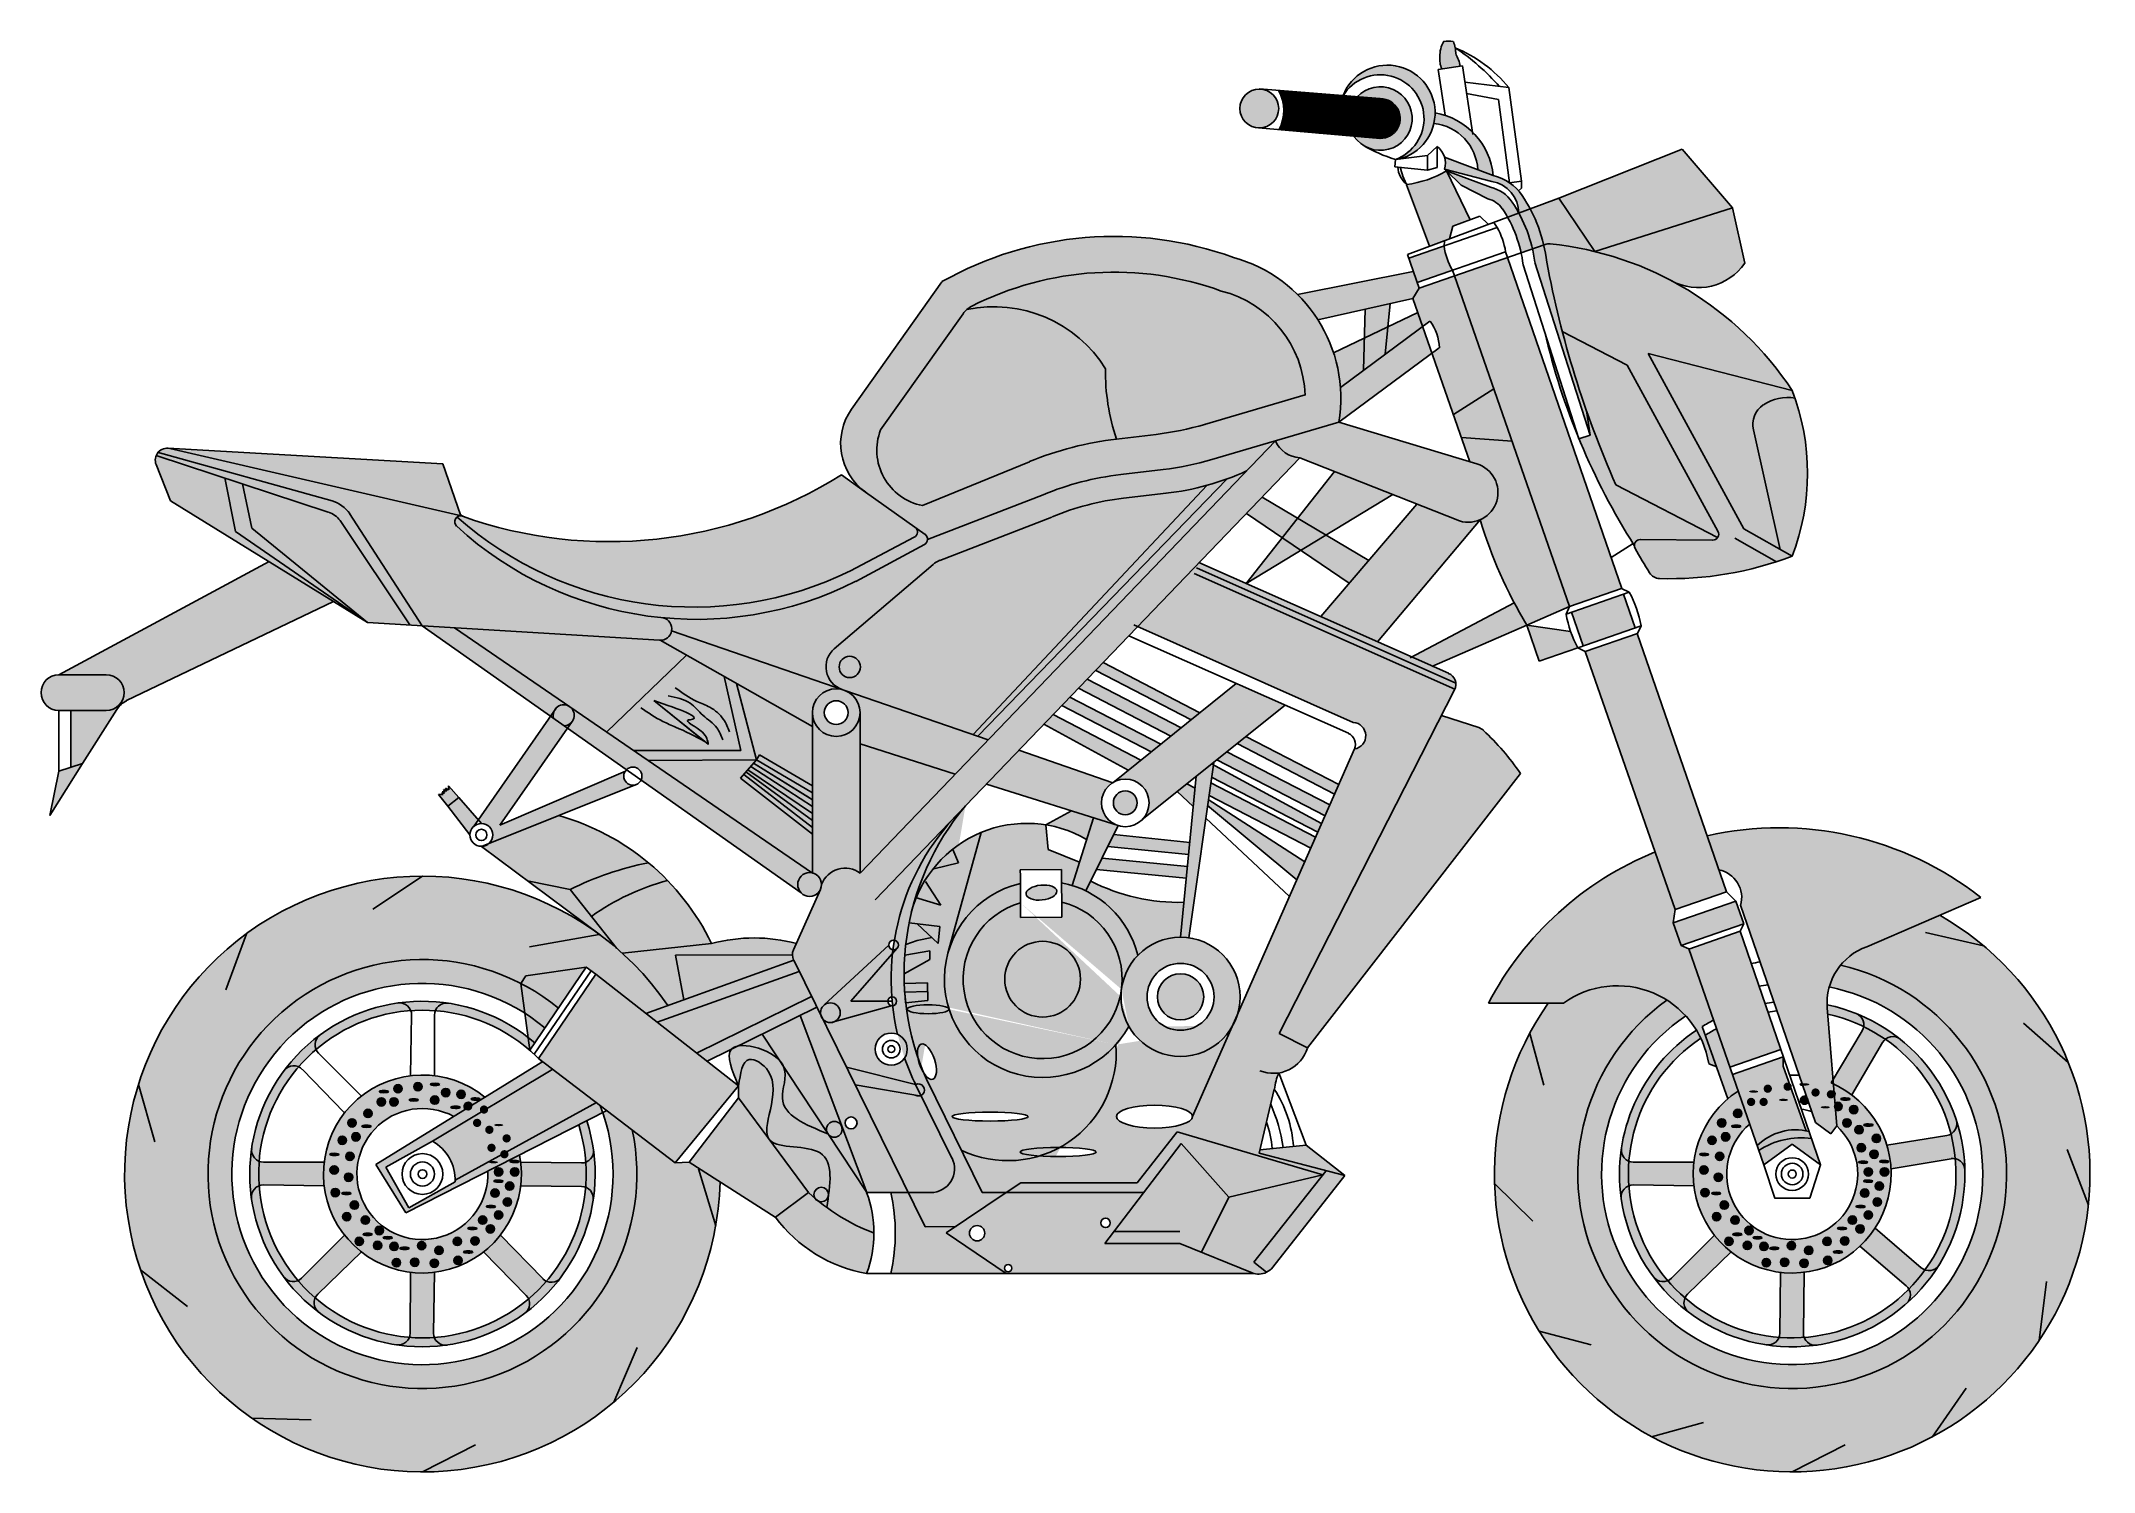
# Model space of a CAD drawing. Header units: millimetres. Extents: x 1027 to 2751, y 581 to 1781.
import ezdxf

# ---------------------------------------------------------------- set-up
doc = ezdxf.new("R2010")
doc.units = ezdxf.units.MM

# ---------------------------------------------------------------- blocks, each defined once
blk = doc.blocks.new('*U1')
for p, q in [((-9.9, -20.5), (-9.4, 30.6)), ((9.9, -20.4), (10.6, 30.6))]:
    blk.add_line(p, q)
for centre, start, end in [((-19.8, -20.4), 261.2909, 359.5039), ((19.9, -20.6), 179.2591, 278.2365)]:
    blk.add_arc(centre, 10, start, end)
blk = doc.blocks.new('*U2')
at = {"color": 0, "linetype": 'ByBlock', "lineweight": -2, "transparency": 16777216}
for p, rotation in [((2554.6, 928.2), 150), ((2609, 849.6), 100), ((2583.8, 757.5), 49.99999999999999)]:
    blk.add_blockref('*U1', p, dxfattribs=dict(at, rotation=rotation))
blk.add_blockref('*U1', (2497, 717.5), dxfattribs=at)
blk = doc.blocks.new('*U3')
blk.add_line((-22.3, -11.3), (22.3, 11.3))
blk = doc.blocks.new('*U4')
at = {"color": 0, "linetype": 'ByBlock', "lineweight": -2, "transparency": 16777216}
for p, rotation in [((2633.9, 1027.7), 140), ((2710.5, 940.7), 112), ((2737.3, 827.8), 84.00000000000003), ((2707.9, 715.6), 56), ((2629.3, 630.3), 27.99999999999994)]:
    blk.add_blockref('*U3', p, dxfattribs=dict(at, rotation=rotation))
blk.add_blockref('*U3', (2519.8, 591.9), dxfattribs=at)
blk = doc.blocks.new('*U7')
for p, q in [((-9.9, -20.5), (-9.4, 30.6)), ((9.9, -20.4), (10.6, 30.6))]:
    blk.add_line(p, q)
for centre, start, end in [((-19.8, -20.4), 261.2909, 359.5039), ((19.9, -20.6), 179.2591, 278.2365)]:
    blk.add_arc(centre, 10, start, end)
blk = doc.blocks.new('*U8')
at = {"color": 0, "linetype": 'ByBlock', "lineweight": -2, "transparency": 16777216}
for p, rotation in [((2610.6, 830), 90.00000000000001), ((2577.1, 750.2), 45)]:
    blk.add_blockref('*U7', p, dxfattribs=dict(at, rotation=rotation))
blk.add_blockref('*U7', (2497, 717.5), dxfattribs=at)
blk = doc.blocks.new('*U5')
blk.add_line((-22.3, -11.3), (22.3, 11.3))
blk = doc.blocks.new('*U6')
at = {"color": 0, "linetype": 'ByBlock', "lineweight": -2, "transparency": 16777216}
for p, rotation in [((2736.5, 811.1), 80.00000000000001), ((2668, 662.1), 39.99999999999997)]:
    blk.add_blockref('*U5', p, dxfattribs=dict(at, rotation=rotation))
blk.add_blockref('*U5', (2519.8, 591.9), dxfattribs=at)
blk = doc.blocks.new('*U9')
blk.add_line((-21.7, -6), (21.7, 6))
blk = doc.blocks.new('*U10')
at = {"color": 0, "linetype": 'ByBlock', "lineweight": -2, "transparency": 16777216}
for p, rotation in [((2283.1, 926.9), 270), ((2263.7, 806.8), 300.0000000000001), ((2306.9, 693), 330.0000000000001)]:
    blk.add_blockref('*U9', p, dxfattribs=dict(at, rotation=rotation))
blk.add_blockref('*U9', (2401.2, 616.1), dxfattribs=at)
blk = doc.blocks.new('*U11')
for p, q in [((30.9, 9.6), (-20.1, 9.6)), ((30.9, -10.4), (-20.1, -9.6))]:
    blk.add_line(p, q)
for centre, start, end in [((-20.1, 19.6), 171.4804, 270), ((-20.3, -19.6), 89.1119, 188.1842)]:
    blk.add_arc(centre, 10, start, end)
blk = doc.blocks.new('*U12')
at = {"color": 0, "linetype": 'ByBlock', "lineweight": -2, "transparency": 16777216}
blk.add_blockref('*U11', (2384.2, 831), dxfattribs=at)
at = {"color": 0, "linetype": 'ByBlock', "lineweight": -2, "transparency": 16777216, "rotation": 45.00000000000001}
blk.add_blockref('*U11', (2417.1, 750.7), dxfattribs=at)
blk = doc.blocks.new('*U13')
blk.add_line((20.9, 13.8), (-20.9, -13.8))
blk = doc.blocks.new('*U14')
at = {"color": 0, "linetype": 'ByBlock', "lineweight": -2, "transparency": 16777216}
blk.add_blockref('*U13', (1326.7, 1066.8), dxfattribs=at)
for p, rotation in [((1191.1, 1008.7), 36.24999999999999), ((1116, 881.7), 72.49999999999997), ((1130.6, 734.9), 108.75), ((1229.1, 625.1), 145)]:
    blk.add_blockref('*U13', p, dxfattribs=dict(at, rotation=rotation))
blk = doc.blocks.new('*U15')
for p, q in [((30.9, 9.6), (-20.1, 9.6)), ((30.9, -10.4), (-20.1, -9.6))]:
    blk.add_line(p, q)
for centre, start, end in [((-20.1, 19.6), 171.4804, 270), ((-20.3, -19.6), 89.1119, 188.1842)]:
    blk.add_arc(centre, 10, start, end)
blk = doc.blocks.new('*U16')
at = {"color": 0, "linetype": 'ByBlock', "lineweight": -2, "transparency": 16777216}
blk.add_blockref('*U15', (2384.2, 831), dxfattribs=at)
at = {"color": 0, "linetype": 'ByBlock', "lineweight": -2, "transparency": 16777216, "rotation": 45.00000000000001}
blk.add_blockref('*U15', (2417.1, 750.7), dxfattribs=at)
blk = doc.blocks.new('*U17')
for p, q in [((30.3, 9.6), (-20.1, 9.6)), ((30.3, -10.4), (-20.1, -9.6))]:
    blk.add_line(p, q)
for centre, start, end in [((-20.1, 19.6), 171.4804, 270), ((-20.3, -19.6), 89.1119, 188.1842)]:
    blk.add_arc(centre, 10, start, end)
blk = doc.blocks.new('*U18')
at = {"color": 0, "linetype": 'ByBlock', "lineweight": -2, "transparency": 16777216}
blk.add_blockref('*U17', (2384.2, 831), dxfattribs=at)
at = {"color": 0, "linetype": 'ByBlock', "lineweight": -2, "transparency": 16777216, "rotation": 45.00000000000001}
blk.add_blockref('*U17', (2417.1, 750.7), dxfattribs=at)

msp = doc.modelspace()

# ---------------------------------------------------------------- hatches: boundary and pattern name
at = {"true_color": 0x000000}
h = msp.add_hatch(color=18, dxfattribs=at)
h.dxf.hatch_style = 1
h.paths.add_polyline_path([(2132.2, 1734.7), (2151.7, 1733.1, -1.089439), (2148.8, 1700), (2129.5, 1701.7, 2.874893)])
h.paths.add_polyline_path([(2215.1, 1770.6, 0.087666), (2213, 1781, 0.113228), (2204.9, 1781, 0.14), (2201.7, 1768.3, 0.132033), (2203.3, 1758.1), (2218.9, 1760.5, 0.078034)])
h = msp.add_hatch(color=18, dxfattribs=at)
h.dxf.hatch_style = 1
h.paths.add_polyline_path([(2120.4, 1735.6, -1.404164), (2164.4, 1682), (2167.3, 1682.4, 1.648704)])
at = {"true_color": 0xf8f6b0}
h = msp.add_hatch(color=51, dxfattribs=at)
h.dxf.hatch_style = 1
h.paths.add_polyline_path([(2033.8, 1724.8, 1), (2066.4, 1724.8, 1)])
at = {"true_color": 0x000000}
h = msp.add_hatch(dxfattribs=at)
h.set_pattern_fill('AR-CONC', color=18)
h.paths.add_polyline_path([(2151.7, 1733.1), (2066.2, 1739.9, -0.25692), (2066.5, 1707.1), (2151.7, 1699.7, 1)])
h = msp.add_hatch(dxfattribs=at)
h.set_pattern_fill('AR-CONC', color=18)
h.paths.add_polyline_path([(2151.7, 1733.1), (2066.2, 1739.9, -0.25692), (2066.5, 1707.1), (2151.7, 1699.7, 1)])
h = msp.add_hatch(dxfattribs=at)
h.set_pattern_fill('EARTH', color=18, scale=0.53)
h.paths.add_polyline_path([(2151.7, 1733.1), (2066.2, 1739.9, -0.25692), (2066.5, 1707.1), (2151.7, 1699.7, 1)])
h = msp.add_hatch(color=18, dxfattribs=at)
h.dxf.hatch_style = 1
h.paths.add_polyline_path([(2197.7, 1721.2, -0.056013), (2196.7, 1712.3, -0.367399), (2233.6, 1673.4), (2246.4, 1668.5, 0.337799)])
h.paths.add_polyline_path([(2233.6, 1673.4), (2205.7, 1684, -0.145788), (2205.7, 1673.9), (2245.3, 1663.6, -0.361357), (2268, 1637), (2277.5, 1640.5, 0.02577), (2270.7, 1651.8, 0.190943), (2246.4, 1668.5)])
h.paths.add_polyline_path([(2207.3, 1672.5), (2219.7, 1660.4), (2242, 1649, -0.190943), (2254.1, 1640.6, -0.01952), (2258.5, 1633.5), (2268, 1637, 0.022913), (2262.4, 1646.2, 0.190943), (2244.2, 1658.7)])
h.paths.add_polyline_path([(2268, 1637), (2258.5, 1633.5, -0.074538), (2269.9, 1603.8), (2279.4, 1607.1, 0.068568)])
h = msp.add_hatch(color=18, dxfattribs=at)
h.dxf.hatch_style = 1
h.paths.add_polyline_path([(2447.5, 1641.4), (2405.1, 1690.8), (2301.5, 1649.5), (2331.8, 1604.8)])
h.paths.add_polyline_path([(2457.6, 1594.9), (2447.5, 1641.4), (2331.8, 1604.8, -0.063082), (2397.1, 1579.7, 0.378897)])
h.paths.add_polyline_path([(2301.5, 1649.5), (2277.5, 1640.5, -0.063546), (2288.9, 1610.4), (2290, 1610.8, -0.110002), (2294.3, 1611.3, -0.034292), (2331.8, 1604.8)])
h = msp.add_hatch(color=8)
h.dxf.hatch_style = 1
h.paths.add_polyline_path([(2490, 921.2), (2490, 929), (2447.4, 914.1), (2468.2, 854.4, -0.249046), (2509.3, 866.8)])
h.paths.add_polyline_path([(2511.7, 866.3, 0.26313), (2468.2, 854.4), (2469.6, 850.4, -0.180162), (2513.7, 860.5)])
h.paths.add_polyline_path([(2497.5, 855.6), (2521.3, 838.3), (2513.7, 860.5, 0.180162), (2469.6, 850.4), (2473.8, 838.3)])
h.paths.add_polyline_path([(2453.7, 1034.3), (2410.7, 1019.5), (2445.2, 920.4), (2487.9, 935.2)])
h.paths.add_polyline_path([(2367.4, 1284.2), (2323.8, 1269), (2399.2, 1052.5), (2442.3, 1067.4)])
h.paths.add_polyline_path([(2258.5, 1599.8), (2214, 1584.3), (2310.6, 1306.8), (2354.4, 1322)])
h.paths.add_polyline_path([(2207.3, 1672.5, -0.100086), (2173.8, 1660.9), (2193, 1609.2), (2209.9, 1615.4), (2212.7, 1626.2), (2227.2, 1631.5)])
h.paths.add_polyline_path([(2356, 1317.3), (2312.3, 1302.1), (2322.1, 1273.8), (2365.8, 1289)])
h.paths.add_polyline_path([(2456.8, 1040.7), (2450.3, 1059.6), (2397.7, 1041.4), (2404.3, 1022.5)])
h = msp.add_hatch(color=18, dxfattribs=at)
h.dxf.hatch_style = 1
h.paths.add_polyline_path([(2289.7, 1537.2, 0.040395), (2318.5, 1447.7)])
h.paths.add_polyline_path([(2277.5, 1640.5), (2268, 1637, -0.068568), (2279.4, 1607.1), (2288.9, 1610.4, 0.063546)])
h.paths.add_polyline_path([(2268, 1637), (2258.5, 1633.5, -0.074538), (2269.9, 1603.8), (2279.4, 1607.1, 0.068568)])
h.paths.add_polyline_path([(2244.2, 1658.7), (2207.3, 1672.5), (2219.7, 1660.4), (2242, 1649, -0.190943), (2254.1, 1640.6, -0.01952), (2258.5, 1633.5), (2268, 1637, 0.022913), (2262.4, 1646.2, 0.190943)])
h.paths.add_polyline_path([(2246.4, 1668.5), (2205.7, 1684, -0.145788), (2205.7, 1673.9), (2245.3, 1663.6, -0.361357), (2268, 1637), (2277.5, 1640.5, 0.02577), (2270.7, 1651.8, 0.190943)])
h.paths.add_polyline_path([(2291.5, 1596, 0.028776), (2288.9, 1610.4), (2279.4, 1607.1, -0.024536), (2281.4, 1595.7), (2328, 1450.7), (2324.8, 1471.1, -0.038701)])
at = {"true_color": 0x939598}
h = msp.add_hatch(color=252, dxfattribs=at)
h.dxf.hatch_style = 1
h.paths.add_polyline_path([(1462, 1131.5), (1403.6, 1108.2, -0.191789), (1397, 1105.6), (1435.7, 1076.7), (1471.5, 1069.4, -0.06506), (1537.2, 1091.9, 0.105271)])
h.paths.add_polyline_path([(1553.2, 1077.1, 0.087635), (1489.4, 1046.8), (1510.8, 1020, -0.006182), (1515.4, 1015.9), (1590.3, 1024.1, 0.079654)])
h.paths.add_polyline_path([(2274.6, 1291.2, -0.013734), (2264.1, 1309.9), (2178, 1264.5), (2195.5, 1256.8)])
h.paths.add_polyline_path([(2311.4, 1285.9), (2274.6, 1291.2), (2285.2, 1260.9), (2317.4, 1272.1, -0.038142)])
h.paths.add_polyline_path([(2247, 1489.5), (2213.1, 1467.9), (2219.8, 1448.7), (2262.3, 1445.6)])
h.paths.add_polyline_path([(2205.3, 1609.4), (2175.6, 1599.1), (2182.6, 1578.9), (2212.3, 1589.1, -0.095766)])
at = {"true_color": 0x7aafdf}
h = msp.add_hatch(color=143, dxfattribs=at)
h.dxf.hatch_style = 1
h.paths.add_polyline_path([(2018.2, 1571.7, 0.207602), (1808.7, 1558.9, 0.060463), (1804.7, 1556.2, -0.316067), (1920.9, 1506.5, 0.085625), (1930.3, 1447.4), (1963.4, 1451.3, 0.041789), (2004.2, 1459.7), (2088.5, 1484.4, 0.333839)], flags=0)
h.paths.add_polyline_path([(1920.9, 1506.5, 0.316067), (1804.7, 1556.2, 0.060463), (1801.4, 1552.6), (1732.2, 1455.2, 0.466612), (1767.3, 1391.6), (1857.2, 1428.4, -0.067753), (1930.3, 1447.4, -0.085625)], flags=0)
h.paths.add_polyline_path([(2028.4, 1599.9, 0.219049), (1783.7, 1579.5), (1707.8, 1472.5, 0.414214), (1719.6, 1402.8), (1769.5, 1367.4, -0.259444), (1771.6, 1363.1), (1868.6, 1400.7, -0.067753), (1933.8, 1417.6), (1969.4, 1421.8, 0.041789), (2010.3, 1430.2), (2117, 1461.5, 0.382598)])
h.paths.add_polyline_path([(1801.4, 1552.6, -0.121369), (1808.7, 1558.9, -0.207602), (2018.2, 1571.7, -0.333839), (2088.5, 1484.4), (2004.2, 1459.7, -0.041789), (1963.4, 1451.3), (1930.3, 1447.4, 0.067753), (1857.2, 1428.4), (1767.3, 1391.6, -0.466612), (1732.2, 1455.2)], flags=16)
h = msp.add_hatch(color=143, dxfattribs=at)
h.dxf.hatch_style = 1
h.paths.add_polyline_path([(2397.1, 1579.7, -0.005853), (2396.1, 1580.3, 0.096584), (2294.3, 1611.3, 0.110002), (2290, 1610.8), (2288.9, 1610.4, -0.028776), (2291.5, 1596, 0.017902), (2304.5, 1537.6), (2359, 1509.5), (2435.2, 1370, -0.572205), (2430.7, 1362.6), (2370, 1363.1, 0.577318), (2365.6, 1355.7, 0.008793), (2377.8, 1335.1, 0.252666), (2386, 1330.3, 0.099206), (2497.5, 1349.2), (2456.8, 1372.2), (2376.6, 1519.1), (2497.5, 1488.1, 0.124197)])
h = msp.add_hatch(color=9)
h.dxf.hatch_style = 1
h.paths.add_polyline_path([(1502.2, 1201.5), (1471.1, 1222.8, -0.417127), (1473.3, 1210.5), (1469.3, 1204.8), (1518.8, 1169.9, -0.666421), (1531.9, 1164.5, -0.109771), (1531.1, 1161.2), (1665.6, 1066.5, -0.200055), (1662.6, 1073.6, -0.468926), (1674.5, 1083.5)])
h.paths.add_polyline_path([(1714.9, 1217.8, -1), (1674.9, 1217.8), (1674.9, 1083.4, -0.348504), (1682.7, 1073.6, -0.49885), (1714.9, 1083.1)], flags=17)
h.paths.add_polyline_path([(2084.1, 1431.6, -0.267949), (2063.6, 1445.8), (1714.9, 1083.1, 0.49885), (1682.7, 1073.6, -0.105746), (1681.8, 1069.5), (1659, 1018.7, 0.223491), (1659.2, 1010.2), (1682.1, 963.6, -0.073846), (1681.8, 966, -0.229093), (1684.9, 972.5), (1739.1, 1022.8, -0.460011), (1743.7, 1026.7, -0.151636), (1796.8, 1132.7)])
h.paths.add_polyline_path([(2232.7, 1426.5), (2117, 1461.5), (2063.6, 1445.8, 0.267949), (2084.1, 1431.6), (2218.3, 1378.7, 1)])
h.paths.add_polyline_path([(2195.2, 1519.4), (2187.3, 1541.9), (2118.2, 1490.7, -0.059627), (2117, 1461.5)])
h.paths.add_polyline_path([(2179.1, 1565.4), (2184.3, 1574), (2179.4, 1588.1), (2082.1, 1568.7, -0.05517), (2099.2, 1547.6)])
h.paths.add_polyline_path([(2138.4, 1532.2), (2112.4, 1519.8, -0.060578), (2118.2, 1490.7), (2137.6, 1505.1)])
h.paths.add_polyline_path([(2187.3, 1541.9), (2183.3, 1553.5), (2158.1, 1541.5), (2155.8, 1518.6)])
h.paths.add_polyline_path([(2158.1, 1541.5), (2138.4, 1532.2), (2137.6, 1505.1), (2155.8, 1518.6)], flags=17)
h.paths.add_polyline_path([(2158.1, 1541.5), (2160.1, 1561.2), (2139.1, 1556.5), (2138.4, 1532.2)])
h = msp.add_hatch(color=143, dxfattribs=at)
h.dxf.hatch_style = 1
h.paths.add_polyline_path([(2018.2, 1571.7, 0.207602), (1808.7, 1558.9, 0.060463), (1804.7, 1556.2, -0.316067), (1920.9, 1506.5, 0.085625), (1930.3, 1447.4), (1963.4, 1451.3, 0.041789), (2004.2, 1459.7), (2088.5, 1484.4, 0.333839)])
h.paths.add_polyline_path([(1920.9, 1506.5, 0.316067), (1804.7, 1556.2, 0.060463), (1801.4, 1552.6), (1732.2, 1455.2, 0.466612), (1767.3, 1391.6), (1857.2, 1428.4, -0.067753), (1930.3, 1447.4, -0.085625)])
at = {"true_color": 0x000000}
h = msp.add_hatch(color=18, dxfattribs=at)
h.dxf.hatch_style = 1
h.paths.add_polyline_path([(2262.3, 1445.6), (2219.8, 1448.7), (2226.9, 1428.3), (2232.7, 1426.5, -0.6963), (2235.6, 1379.7, 0.062141), (2274.6, 1291.2), (2310.6, 1306.8)])
h.paths.add_polyline_path([(2214, 1584.3), (2184.3, 1574), (2179.1, 1565.4), (2187.3, 1541.9), (2193.4, 1546.4, -0.151183), (2201.2, 1523.9), (2195.2, 1519.4), (2213.1, 1467.9), (2247, 1489.5)])
h = msp.add_hatch(color=18, dxfattribs=at)
h.dxf.hatch_style = 1
h.paths.add_polyline_path([(2359, 1509.5), (2304.5, 1537.6, 0.0408), (2349.4, 1409), (2434.9, 1364.8, 0.282197), (2435.2, 1370)])
at = {"true_color": 0xf27172}
h = msp.add_hatch(color=11, dxfattribs=at)
h.dxf.hatch_style = 1
h.paths.add_polyline_path([(2464.9, 1455.1, -0.309177), (2473.3, 1476.1, -0.194906), (2499.9, 1481.7, 0.008739), (2497.5, 1488.1), (2376.6, 1519.1), (2456.8, 1372.2), (2487.5, 1354.8)])
h = msp.add_hatch(color=7)
h.dxf.hatch_style = 1
h.paths.add_polyline_path([(2499.9, 1481.7, 0.194906), (2473.3, 1476.1, 0.309177), (2464.9, 1455.1), (2487.5, 1354.8), (2497.5, 1349.2, 0.175647)])
at = {"true_color": 0x7aafdf}
h = msp.add_hatch(color=143, dxfattribs=at)
h.dxf.hatch_style = 1
h.paths.add_polyline_path([(2349.4, 1409, -0.019999), (2324.8, 1471.1), (2328, 1450.7), (2318.5, 1447.7, 0.043333), (2365, 1358.1, -0.416665), (2370, 1363.1), (2430.7, 1362.6, 0.24969), (2434.9, 1364.8)])
at = {"true_color": 0xcd2027}
h = msp.add_hatch(color=242, dxfattribs=at)
h.dxf.hatch_style = 1
h.paths.add_polyline_path([(1181.5, 1414.8), (1124, 1433.7, 0.199953), (1123.9, 1426), (1136.1, 1395.7), (1301.3, 1293.6), (1190.6, 1369.9)])
h.paths.add_polyline_path([(1278.4, 1379, 0.15607), (1268.5, 1386.1), (1196.3, 1409.9), (1204.4, 1372.7), (1301.3, 1293.6), (1337, 1291.4)])
at = {"true_color": 0xf7abae}
h = msp.add_hatch(color=241, dxfattribs=at)
h.dxf.hatch_style = 1
h.paths.add_polyline_path([(1286.4, 1384.9, 0.15607), (1271.6, 1395.6), (1125.5, 1436.1, 0.069864), (1124, 1433.7), (1268.5, 1386.1, -0.15607), (1278.4, 1379), (1337, 1291.4), (1347.3, 1290.8)])
h.paths.add_polyline_path([(1204.4, 1372.7), (1196.3, 1409.9), (1181.5, 1414.8), (1190.6, 1369.9), (1301.3, 1293.6)], flags=17)
h = msp.add_hatch(color=256)
h.dxf.hatch_style = 1
h.set_gradient(color1=(237, 31, 36), color2=(122, 175, 223))
h.paths.add_polyline_path([(1376.2, 1374.2, -0.726509), (1380.2, 1382.9), (1135.5, 1439.5, 0.285458), (1125.5, 1436.1), (1271.6, 1395.6, -0.15607), (1286.4, 1384.9), (1347.3, 1290.8), (1546.6, 1278.5, 0.907532), (1549.6, 1297.4, -0.16344)])
h.paths.add_polyline_path([(1776.2, 1342.2, -0.084404), (1782, 1345.6), (1876, 1382.1, -0.067953), (1936.2, 1397.7), (1971.8, 1402, 0.080878), (2039.4, 1420.7), (2063.6, 1445.8), (2010.3, 1430.2, -0.041789), (1969.4, 1421.8), (1933.8, 1417.6, 0.067753), (1868.6, 1400.7), (1771.6, 1363.1, -0.259444), (1768.9, 1359), (1711.4, 1328, -0.141033), (1549.6, 1297.4, -0.386931), (1556.7, 1286.6), (1699.8, 1237.3, -0.580236), (1693.3, 1271.4)])
at = {"true_color": 0x000000}
h = msp.add_hatch(dxfattribs=at)
h.set_pattern_fill('EARTH', color=18)
h.paths.add_polyline_path([(1760.4, 1365, 0.559848), (1760.9, 1373.5), (1719.6, 1402.8), (1699.2, 1417.3, -0.229275), (1381.3, 1382.6), (1380.2, 1382.9, 0.190615), (1376.6, 1381.9, 0.304308), (1706.8, 1336.9)])
h.paths.add_polyline_path([(1364.6, 1426.6), (1133.8, 1439.7, -0.042613), (1135.5, 1439.5), (1380.2, 1382.9, -0.057403), (1381.3, 1382.6), (1379.6, 1383.8)])
h = msp.add_hatch(color=18, dxfattribs=at)
h.dxf.hatch_style = 1
h.paths.add_polyline_path([(2039.4, 1420.7, -0.020185), (2023.1, 1414), (1813.7, 1198.1), (1822.5, 1195)])
h.paths.add_polyline_path([(2023.1, 1414, -0.020171), (2006.4, 1408.6), (1809.9, 1199.4), (1813.7, 1198.1)])
h = msp.add_hatch(color=18, dxfattribs=at)
h.dxf.hatch_style = 1
h.paths.add_polyline_path([(2162.3, 1400.8), (2113.2, 1420.1), (2039.2, 1326.1)])
at = {"true_color": 0x7aafdf}
h = msp.add_hatch(color=143, dxfattribs=at)
h.dxf.hatch_style = 1
h.paths.add_polyline_path([(1569.2, 1266.1), (1502.2, 1201.5), (1471.1, 1222.8, -0.24738), (1474.9, 1215.6, -0.153869), (1473.3, 1210.5), (1469.3, 1204.8), (1466.5, 1206.7, -0.346271), (1457.6, 1213), (1347.3, 1290.8), (1547.2, 1278.5)])
h.paths.add_polyline_path([(2006.4, 1408.6, -0.040373), (1971.8, 1402), (1936.2, 1397.7, 0.067953), (1876, 1382.1), (1782, 1345.6, 0.084404), (1776.2, 1342.2), (1693.3, 1271.4, 0.580236), (1699.8, 1237.3), (1809.9, 1199.4)])
h.paths.add_polyline_path([(1715.3, 1256.2, -1), (1697.4, 1256.2, -1)], flags=16)
h.paths.add_polyline_path([(1701.4, 1236.7), (1556.7, 1286.6, -0.368583), (1547.2, 1278.5), (1674.9, 1206.2), (1674.9, 1217.8, -0.515037)])
h.paths.add_polyline_path([(1822.5, 1195), (1701.4, 1236.7, -0.3201), (1714.9, 1217.8), (1714.9, 1191.5), (1794.8, 1166.2)])
at = {"true_color": 0x000000}
h = msp.add_hatch(color=18, dxfattribs=at)
h.dxf.hatch_style = 1
h.paths.add_polyline_path([(2052.6, 1398.7), (2039.3, 1384.9), (2069.4, 1364.5), (2082.4, 1381)])
h.paths.add_polyline_path([(2106.3, 1366.8), (2085, 1353.9), (2125.6, 1326.4), (2142, 1345.6)])
h = msp.add_hatch(color=9)
h.dxf.hatch_style = 1
h.paths.add_polyline_path([(2235.6, 1379.7, -0.179037), (2218.3, 1378.7), (2182.3, 1392.9), (2101.7, 1298.4), (2149.3, 1277.3)])
edge = h.paths.add_edge_path()
edge.add_line((1999.6, 1343.7), (1948, 1290))
edge.add_line((1948, 1290), (2129, 1209.6))
edge.add_arc((2128.3, 1198.4), 11.2, -81.15, 86.4454, ccw=False)
edge.add_line((2130, 1187.3), (2031.4, 963.6))
edge.add_arc((1984, 979.3), 50, 330.8036, 341.6446, ccw=False)
edge.add_line((2027.6, 954.9), (1994.1, 878.8))
edge.add_ellipse((1962.1, 878.8), major_axis=(32, 0), ratio=0.299491, start_angle=0, end_angle=360)
edge.add_line((1994.1, 878.8), (2027.6, 954.9))
edge.add_arc((1984, 979.3), 50, 209.821, 330.8036, ccw=False)
edge.add_arc((1868.2, 994.1), 82.5, 318.2262, 331.3049, ccw=False)
edge.add_arc((1839, 932.8), 91, -61.4752, 4.0038, ccw=False)
edge.add_ellipse((1881.2, 849.1), major_axis=(32, 0), ratio=0.117114, start_angle=241.1096, end_angle=447.7659, ccw=False)
edge.add_arc((1839, 932.8), 91, 244.5275, 287.091, ccw=False)
edge.add_line((1799.9, 850.6), (1817.5, 815))
edge.add_line((1817.5, 815), (1837.6, 815))
edge.add_line((1837.6, 815), (1850, 823.3))
edge.add_line((1850, 823.3), (1947.7, 823.3))
edge.add_line((1947.7, 823.3), (1981.1, 866))
edge.add_line((1981.1, 866), (2103.4, 829.9))
edge.add_line((2103.4, 829.9), (2106.2, 833.4))
edge.add_line((2106.2, 833.4), (2050, 848.2))
edge.add_line((2050, 848.2), (2062.7, 901.8))
edge.add_arc((2118.9, 893.9), 56.7, 157.5969, 172.0257, ccw=False)
edge.add_arc((2061.9, 945), 29.9, 278.6198, 343.1558)
edge.add_line((2090.5, 936.4), (2066.7, 948.6))
edge.add_line((2066.7, 948.6), (2214.1, 1237))
edge.add_arc((2205.2, 1241.5), 10, 332.9306, 427.8273)
edge.add_line((2209, 1250.8), (1999.6, 1343.7))
h.paths.add_polyline_path([(2269.4, 1166.8, 0.055466), (2238.2, 1203, 0.108837), (2234.5, 1205.2), (2203.1, 1215.5), (2066.7, 948.6), (2090.5, 936.4)])
h.paths.add_polyline_path([(2071.6, 1224.1), (2030.8, 1242.3), (1927, 1159, -0.58791), (1957.6, 1142.1, -0.197601), (1951.8, 1128)], flags=17)
h.paths.add_polyline_path([(1927, 1159), (1848.2, 1186.2), (1821.1, 1157.9), (1931.6, 1123, -0.327087), (1917.6, 1142.1, -0.259517)], flags=17)
h.paths.add_polyline_path([(1527, 1157.4, -0.530108), (1516.6, 1164.5, -0.15267), (1517.9, 1168.8), (1412.4, 1123.5), (1469.3, 1204.8), (1455, 1214.9), (1394.3, 1127.8), (1397, 1124.8, -0.414214), (1406.6, 1115.2, -0.206055), (1403.6, 1108.2)])
h.paths.add_polyline_path([(1378, 1146.5), (1368.8, 1139.4), (1387.4, 1115.2, -0.20456), (1390.4, 1122.1), (1394.3, 1127.8)])
h.paths.add_polyline_path([(1378, 1146.5), (1369.4, 1156.3), (1369.8, 1153), (1367, 1154.4), (1368, 1152), (1365.1, 1153.2), (1366.6, 1151.4), (1364.1, 1151.4), (1365.9, 1150.2), (1363.4, 1150.2), (1364.9, 1149.2), (1361.1, 1149.2), (1368.8, 1139.4)])
h.paths.add_polyline_path([(1683.3, 961.2, -0.081804), (1682.1, 963.6), (1678.6, 970.7), (1664.5, 963.7), (1720.5, 815), (1755.4, 815)])
h.paths.add_polyline_path([(1702.4, 873.5, -1), (1712.4, 873.5, -1)], flags=16)
h.paths.add_polyline_path([(1787.3, 781.1), (1795.5, 786.6), (1769.5, 786.4), (1755.4, 815), (1740.8, 815, -0.111693), (1740.8, 747.2), (1837.6, 747.2)])
h.paths.add_polyline_path([(2122, 829.3), (2106.2, 833.4), (2103.4, 829.9), (2045.6, 756.5), (2056.2, 748.1, 0.112943), (2061.4, 752.3)])
h.paths.add_polyline_path([(2089.5, 854.9), (2050.7, 851), (2050, 848.2), (2106.2, 833.4), (2122, 829.3)], flags=17)
h = msp.add_hatch(color=18, dxfattribs=at)
h.dxf.hatch_style = 1
h.paths.add_polyline_path([(1376.6, 1381.9, 0.470708), (1376.2, 1374.2, 0.311656), (1711.4, 1328), (1768.9, 1359, 0.556336), (1769.5, 1367.4), (1760.9, 1373.5, -0.559848), (1760.4, 1365), (1706.8, 1336.9, -0.304308)])
h = msp.add_hatch(color=18, dxfattribs=at)
h.dxf.hatch_style = 1
h.paths.add_polyline_path([(1272.9, 1311.1), (1218.7, 1344.6), (1042.3, 1249.6), (1082.1, 1249.6, -1), (1082.1, 1219.6), (1052.3, 1219.6), (1052.3, 1171.9), (1062.2, 1175.2), (1090.9, 1220.5, -0.140953), (1099.1, 1227.9)])
h.paths.add_polyline_path([(1062.2, 1175.2), (1042.3, 1168.6), (1034.7, 1131.6)])
at = {"true_color": 0x7aafdf}
h = msp.add_hatch(color=143, dxfattribs=at)
h.dxf.hatch_style = 1
h.paths.add_polyline_path([(1600.7, 1248.2), (1569.2, 1266.1), (1502.2, 1201.5), (1524.6, 1186.1), (1614.8, 1186.1)])
edge = h.paths.add_edge_path(flags=16)
edge.add_spline(control_points=[(1541.8, 1228), (1562.9, 1220.6), (1584.9, 1212.9), (1565.5, 1211.4), (1585.3, 1202.7), (1586.9, 1194.6), (1587.4, 1191.3)], knot_values=[0, 0, 0, 0, 34.55983, 36.070724, 51.750402, 62.781462, 62.781462, 62.781462, 62.781462], degree=3, periodic=0)
edge.add_line((1587.4, 1191.3), (1541.8, 1228))
at = {"true_color": 0xc7c8ca}
h = msp.add_hatch(color=9, dxfattribs=at)
h.dxf.hatch_style = 1
h.paths.add_polyline_path([(1611.1, 1242.3), (1600.7, 1248.2), (1614.8, 1186.1), (1524.6, 1186.1), (1536.9, 1177.7), (1627.9, 1178.1)])
h.paths.add_polyline_path([(1697.4, 1256.2, 1), (1715.3, 1256.2, 1)])
at = {"true_color": 0x000000}
h = msp.add_hatch(color=18, dxfattribs=at)
h.dxf.hatch_style = 1
h.paths.add_polyline_path([(2038.8, 1197.8), (2031.5, 1191.9), (2113.3, 1149.5), (2116.8, 1157.4)])
h.paths.add_polyline_path([(2022.9, 1185), (2014.4, 1178.2), (2105.3, 1131.2), (2109.3, 1140.3)])
h.paths.add_polyline_path([(2011.5, 1174.1), (2010, 1163.6), (2099.2, 1117.4), (2102.4, 1124.7)])
h.paths.add_polyline_path([(2009.3, 1158.9), (2007.9, 1148.4), (2093.4, 1104.2), (2097.4, 1113.4)])
h.paths.add_polyline_path([(2007.3, 1144.8), (2006.6, 1139.8), (2081.7, 1077.6), (2088.3, 1092.6)])
h.paths.add_polyline_path([(1996.2, 1154.5), (1989.3, 1158.1), (1981.2, 1151.6), (1994.7, 1139)])
h.paths.add_polyline_path([(2000.2, 1217.7), (1919, 1259.8), (1912.8, 1253.3), (1992.9, 1211.9)])
h.paths.add_polyline_path([(1905.6, 1245.8), (1898.3, 1238.3), (1975.8, 1198.2), (1984.4, 1205)])
h.paths.add_polyline_path([(1891.1, 1230.8), (1884.3, 1223.7), (1959.2, 1184.9), (1967.3, 1191.3)])
h.paths.add_polyline_path([(1877, 1216.2), (1869.2, 1208), (1940.1, 1169.5), (1950.7, 1178)])
at = {"true_color": 0xf27172}
h = msp.add_hatch(color=11, dxfattribs=at)
h.dxf.hatch_style = 1
h.paths.add_polyline_path([(1082.1, 1249.6), (1042.3, 1249.6, 1), (1042.3, 1219.6), (1082.1, 1219.6, 1)])
at = {"true_color": 0xc7c8ca}
h = msp.add_hatch(color=9, dxfattribs=at)
h.dxf.hatch_style = 1
h.paths.add_polyline_path([(2011.5, 1174.1), (2010.1, 1174.8), (1997.2, 1164.4), (1984, 1029.3, -0.035076), (1991, 1028.8)])
h.paths.add_polyline_path([(1931.6, 1123), (1910.9, 1129.5), (1893, 1072.8, -0.037897), (1904.6, 1068.2)])
h.paths.add_polyline_path([(1910.9, 1129.5), (1892.4, 1135.4), (1870.8, 1123.6, -0.091811), (1905.2, 1111.4)])
h.paths.add_polyline_path([(1659.2, 1010.2, -0.115026), (1658.1, 1014.6), (1560, 1014.4), (1567.1, 976.8)])
edge = h.paths.add_edge_path()
edge.add_line((1664.5, 963.7), (1720.5, 815))
edge.add_line((1720.5, 815), (1687.8, 864.4))
edge.add_spline(control_points=[(1687.8, 864.4), (1669.1, 872), (1640.5, 883.7), (1654.1, 912), (1651, 920.1)], knot_values=[0, 0, 0, 0, 48.364244, 74.179793, 74.179793, 74.179793, 74.179793], degree=3, periodic=0)
edge.add_line((1651, 920.1), (1647, 926.2))
edge.add_spline(control_points=[(1647, 926.2), (1638.6, 934.9), (1621.6, 940), (1612.1, 937.9)], knot_values=[81.140721, 81.140721, 81.140721, 81.140721, 113.410085, 113.410085, 113.410085, 113.410085], degree=3, periodic=0)
edge.add_line((1612.1, 937.9), (1607, 935.4))
edge.add_spline(control_points=[(1607, 935.4), (1608.2, 936.6), (1610, 937.5), (1612.1, 937.9)], knot_values=[113.410085, 113.410085, 113.410085, 113.410085, 120.76144, 120.76144, 120.76144, 120.76144], degree=3, periodic=0)
edge.add_line((1612.1, 937.9), (1664.5, 963.7))
h.paths.add_polyline_path([(1699.8, 868.1, -1), (1686.7, 868.1, -1)], flags=16)
h.paths.add_polyline_path([(1981.1, 866), (1947.7, 823.3), (1850, 823.3), (1837.6, 815), (1953, 815), (1984.6, 856.2), (2024.6, 811.3), (2103.4, 829.9)])
h.paths.add_polyline_path([(1611.1, 1242.3), (1600.7, 1248.2), (1614.8, 1186.1), (1524.6, 1186.1), (1536.9, 1177.7), (1627.9, 1178.1)])
h.paths.add_polyline_path([(1471.5, 1069.4), (1435.7, 1076.7), (1497, 1031, -0.017621), (1510.8, 1020)])
at = {"true_color": 0x000000}
h = msp.add_hatch(color=18, dxfattribs=at)
h.dxf.hatch_style = 1
h.paths.add_polyline_path([(1682.7, 1073.6, -1), (1662.6, 1073.6, -0.468926), (1674.5, 1083.5), (1536.9, 1177.7), (1627.9, 1178.1), (1630.5, 1182.4), (1674.9, 1156.3), (1674.9, 1083.4, -0.348504)])
h.paths.add_polyline_path([(1674.9, 1206.2), (1611.1, 1242.3), (1627.9, 1178.1), (1630.5, 1182.4), (1674.9, 1156.3)])
h.paths.add_polyline_path([(1794.8, 1166.2), (1714.9, 1191.5), (1714.9, 1083.1)])
h = msp.add_hatch(color=18, dxfattribs=at)
h.dxf.hatch_style = 1
edge = h.paths.add_edge_path(flags=17)
edge.add_spline(control_points=[(1587.4, 1191.3), (1586.9, 1194.6), (1585.3, 1202.7), (1565.5, 1211.4), (1584.9, 1212.9), (1562.9, 1220.6), (1541.8, 1228)], knot_values=[0, 0, 0, 0, 11.03106, 26.710739, 28.221632, 62.781462, 62.781462, 62.781462, 62.781462], degree=3, periodic=0)
edge.add_line((1541.8, 1228), (1542.3, 1227.6))
edge.add_line((1542.3, 1227.6), (1587.4, 1191.3))
edge = h.paths.add_edge_path(flags=17)
edge.add_spline(control_points=[(1587.4, 1191.3), (1586.9, 1194.6), (1585.3, 1202.7), (1565.5, 1211.4), (1584.9, 1212.9), (1562.9, 1220.6), (1541.8, 1228)], knot_values=[0, 0, 0, 0, 11.03106, 26.710739, 28.221632, 62.781462, 62.781462, 62.781462, 62.781462], degree=3, periodic=0)
edge.add_line((1541.8, 1228), (1542.3, 1227.6))
edge.add_line((1542.3, 1227.6), (1587.4, 1191.3))
h = msp.add_hatch(color=18, dxfattribs=at)
h.dxf.hatch_style = 1
edge = h.paths.add_edge_path()
edge.add_spline(control_points=[(1587.4, 1191.3), (1586.9, 1194.6), (1585.3, 1202.7), (1565.5, 1211.4), (1584.9, 1212.9), (1562.9, 1220.6), (1541.8, 1228)], knot_values=[0, 0, 0, 0, 11.03106, 26.710739, 28.221632, 62.781462, 62.781462, 62.781462, 62.781462], degree=3, periodic=0)
edge.add_line((1541.8, 1228), (1542.3, 1227.6))
edge.add_line((1542.3, 1227.6), (1587.4, 1191.3))
h = msp.add_hatch(color=18, dxfattribs=at)
h.dxf.hatch_style = 1
h.paths.add_polyline_path([(1704.9, 1217.8, 1), (1684.9, 1217.8, 1)], flags=0)
h.paths.add_polyline_path([(1714.9, 1217.8, 1), (1674.9, 1217.8, 1)])
h.paths.add_polyline_path([(1684.9, 1217.8, -1), (1704.9, 1217.8, -1)], flags=16)
h = msp.add_hatch(color=18, dxfattribs=at)
h.dxf.hatch_style = 1
edge = h.paths.add_edge_path()
edge.add_ellipse((1867.2, 1066.8), major_axis=(12.9, 1.3), ratio=0.48171, start_angle=0, end_angle=360)
h.paths.add_polyline_path([(1927.6, 1142.1, 1), (1947.6, 1142.1, 1)])
h.paths.add_polyline_path([(1686.7, 868.1, 1), (1699.8, 868.1, 1)], flags=17)
h.paths.add_polyline_path([(1676.2, 813.4, 0.13848), (1677.1, 810.2, 0.005919), (1680.1, 807.7, 0.525848), (1688.5, 813.4, 1)], flags=17)
edge = h.paths.add_edge_path()
edge.add_spline(control_points=[(1687.8, 864.4), (1669.1, 872), (1640.5, 883.7), (1654.1, 912), (1651, 920.1)], knot_values=[0, 0, 0, 0, 48.364244, 74.179793, 74.179793, 74.179793, 74.179793], degree=3, periodic=0)
edge.add_line((1651, 920.1), (1647, 926.2))
edge.add_spline(control_points=[(1647, 926.2), (1638.6, 934.9), (1621.6, 940), (1612.1, 937.9)], knot_values=[81.140721, 81.140721, 81.140721, 81.140721, 113.410085, 113.410085, 113.410085, 113.410085], degree=3, periodic=0)
edge.add_line((1612.1, 937.9), (1607, 935.4))
edge.add_spline(control_points=[(1607, 935.4), (1601.9, 930.1), (1607.4, 917.4), (1613, 904.6)], knot_values=[0, 0, 0, 0, 31.38306, 31.38306, 31.38306, 31.38306], degree=3, periodic=0)
edge.add_spline(control_points=[(1612.4, 905.9), (1614.2, 915.7), (1617.6, 933.6), (1655.5, 908.8), (1631.8, 871.9), (1638, 860.6)], knot_values=[92.633249, 92.633249, 92.633249, 92.633249, 115.45568, 134.354638, 189.264922, 189.264922, 189.264922, 189.264922], degree=3, periodic=0)
edge.add_line((1638, 860.6), (1639.3, 858.9))
edge.add_spline(control_points=[(1639.3, 858.9), (1646.4, 851.5), (1695.9, 859), (1690, 821.7), (1686.9, 802.5)], knot_values=[0, 0, 0, 0, 43.43224, 89.583665, 89.583665, 89.583665, 89.583665], degree=3, periodic=0)
edge.add_arc((1785.1, 937.1), 166.6, 233.923, 249.4676)
edge.add_arc((1630.4, 781.1), 96.2, 360, 380.619)
edge.add_line((1720.5, 815), (1687.8, 864.4))
h = msp.add_hatch(color=18, dxfattribs=at)
h.dxf.hatch_style = 1
edge = h.paths.add_edge_path()
edge.add_line((1837.6, 815), (1817.5, 815))
edge.add_line((1817.5, 815), (1770.6, 910.1))
edge.add_arc((1970.4, 998.6), 218.5, 202.3211, 203.9002, ccw=False)
edge.add_ellipse((1771.1, 924.9), major_axis=(-4.9, 14.8), ratio=0.421812, start_angle=70.6035, end_angle=120.4058, ccw=False)
edge.add_arc((1970.4, 998.6), 218.5, 139.8521, 198.8934, ccw=False)
edge.add_line((1803.3, 1139.5), (1796.8, 1132.7))
edge.add_arc((1941, 994.1), 200, 136.1275, 170.6173)
edge.add_arc((1743.1, 1022.8), 3.99, 0, 81.1881, ccw=False)
edge.add_arc((1743.1, 1022.8), 3.99, 262.3299, 360, ccw=False)
edge.add_arc((1941, 994.1), 200, 172.9007, 184.2496)
edge.add_arc((1741.9, 975.6), 3.73, 0, 94.7844, ccw=False)
edge.add_arc((1741.9, 975.6), 3.73, 275.854, 360, ccw=False)
edge.add_arc((1941, 994.1), 200, 186.3888, 193.3806)
edge.add_arc((1741.1, 935.4), 13.5, 0, 66.9301, ccw=False)
edge.add_arc((1741.1, 935.4), 13.5, -34.1724, 0, ccw=False)
edge.add_arc((1941, 994.1), 200, 199.377, 206.2468)
edge.add_arc((1763.9, 901.1), 5.08, -63.7532, 116.2468, ccw=False)
edge.add_line((1766.1, 896.5), (1792.1, 843.8))
edge.add_arc((1774.2, 835), 20, -90, 26.2468, ccw=False)
edge.add_line((1774.2, 815), (1755.4, 815))
edge.add_line((1755.4, 815), (1769.5, 786.4))
edge.add_line((1769.5, 786.4), (1795.5, 786.6))
edge.add_line((1795.5, 786.6), (1837.6, 815))
at = {"true_color": 0x939598}
h = msp.add_hatch(color=252, dxfattribs=at)
h.dxf.hatch_style = 1
h.paths.add_polyline_path([(1884.2, 1058.9), (1884.3, 1046.1), (1849.7, 1045.8), (1849.6, 1058.2, 7.57705)], flags=17)
h.paths.add_polyline_path([(1836.4, 994.1, -1), (1900, 994.1, -1)], flags=17)
edge = h.paths.add_edge_path()
edge.add_line((1849.6, 1058.2), (1849.5, 1074.5))
edge.add_arc((1868.2, 994.1), 82.5, 103.0917, 197.4475)
edge.add_ellipse((1772, 968.9), major_axis=(17.6, 0), ratio=0.212954, start_angle=0, end_angle=7.7439, ccw=False)
edge.add_ellipse((1772, 968.9), major_axis=(17.6, 0), ratio=0.212954, start_angle=7.7439, end_angle=360)
edge.add_arc((1868.2, 994.1), 82.5, 197.8152, 331.3049)
edge.add_arc((1984, 979.3), 50, 180, 209.821, ccw=False)
edge.add_arc((1984, 979.3), 50, 172.73, 180, ccw=False)
edge.add_arc((1868.2, 994.1), 66.7, 106.1708, 352.73, ccw=False)
h.paths.add_polyline_path([(1934, 979.3, 0.772913), (2027.6, 954.9), (2031.4, 963.6, 0.080262), (2034, 979.3, 1)])
h.paths.add_polyline_path([(2012.1, 979.3, -1), (1955.9, 979.3, -1)], flags=0)
h.paths.add_polyline_path([(2003.4, 979.3, -1), (1964.6, 979.3, -1)], flags=0)
h.paths.add_polyline_path([(1955.9, 979.3, 1), (2012.1, 979.3, 1)], flags=16)
h.paths.add_polyline_path([(2003.4, 979.3, 1), (1964.6, 979.3, 1)], flags=0)
edge = h.paths.add_edge_path()
edge.add_arc((1854.9, 1024.7), 100.2, 112.4565, 165.3966)
edge.add_arc((1970.4, 998.6), 218.5, 166.4126, 168.713)
edge.add_line((1756.1, 1041.4), (1782, 1038.4))
edge.add_line((1782, 1038.4), (1780.4, 1024))
edge.add_line((1780.4, 1024), (1775.1, 1029))
edge.add_line((1775.1, 1029), (1763, 1026.6))
edge.add_line((1763, 1026.6), (1753.3, 1023.3))
edge.add_arc((1970.4, 998.6), 218.5, 173.5043, 175.8509)
edge.add_line((1752.4, 1014.4), (1773.4, 1017.8))
edge.add_line((1773.4, 1017.8), (1773.4, 1010.6))
edge.add_line((1773.4, 1010.6), (1751.9, 998.6))
edge.add_arc((1970.4, 998.6), 218.5, 180, 182.1484)
edge.add_line((1752, 990.4), (1771.5, 991))
edge.add_line((1771.5, 991), (1771.9, 976.3))
edge.add_line((1771.9, 976.3), (1753.2, 974.2))
edge.add_arc((1970.4, 998.6), 218.5, 186.4008, 198.8934)
edge.add_ellipse((1771.1, 924.9), major_axis=(-4.9, 14.8), ratio=0.421812, start_angle=120.4058, end_angle=430.6035, ccw=False)
edge.add_arc((1970.4, 998.6), 218.5, 202.3211, 203.9002)
edge.add_line((1770.6, 910.1), (1799.9, 850.6))
edge.add_arc((1839, 932.8), 91, 244.5275, 287.091)
edge.add_ellipse((1881.2, 849.1), major_axis=(32, 0), ratio=0.117114, start_angle=87.7659, end_angle=241.1096, ccw=False)
edge.add_arc((1839, 932.8), 91, 298.5248, 364.0038)
edge.add_arc((1868.2, 994.1), 82.5, 197.8152, 318.2262, ccw=False)
edge.add_ellipse((1772, 968.9), major_axis=(17.6, 0), ratio=0.212954, start_angle=7.7439, end_angle=360, ccw=False)
edge.add_arc((1868.2, 994.1), 82.5, 163.8962, 197.4475, ccw=False)
edge.add_line((1788.9, 1017), (1816.7, 1117.3))
edge = h.paths.add_edge_path(flags=16)
edge.add_ellipse((1824.1, 878.8), major_axis=(32, 0), ratio=0.117114, start_angle=0, end_angle=360)
h.paths.add_polyline_path([(1884.1, 1075.1), (1884.2, 1058.9, -0.380702), (1934.4, 985.7, -0.163268), (1948.2, 1014.3, 0.290177)])
h.paths.add_polyline_path([(1986.9, 1058.7, -0.122997), (1908.6, 1076.4), (1904.6, 1068.2, -0.220151), (1948.2, 1014.3, -0.201812), (1984, 1029.3)])
h.paths.add_polyline_path([(1872.8, 1103), (1870.8, 1123.6, 0.138591), (1816.7, 1117.3), (1788.9, 1017, -0.271715), (1849.5, 1074.5), (1849.5, 1080.7), (1849.4, 1086), (1884, 1086.3), (1884.1, 1075.1, -0.027855), (1893, 1072.8), (1899.2, 1092.3)])
at = {"true_color": 0x272525}
h = msp.add_hatch(color=250, dxfattribs=at)
h.dxf.hatch_style = 1
h.paths.add_polyline_path([(2656, 1062.7, 0.224827), (2426, 1114.6), (2435.9, 1085.8, -0.436406), (2454.2, 1056.1), (2517, 873.9), (2529.9, 864.2), (2535, 870.9), (2532.1, 906.2, 0.006501), (2530.1, 907), (2531.8, 909.9), (2527, 970.2, -0.340962), (2560.3, 1021.4)])
h.paths.add_polyline_path([(2410.7, 1019.5), (2404.3, 1022.5), (2397.7, 1041.4), (2399.2, 1052.5), (2382.3, 1100.9, 0.176905), (2242.4, 974), (2305.6, 974, -0.557957), (2427.4, 923.2), (2433.9, 920.7), (2421.9, 954.3, -0.018943), (2431.5, 959.7)])
at = {"true_color": 0x000000}
h = msp.add_hatch(color=18, dxfattribs=at)
h.dxf.hatch_style = 1
h.paths.add_polyline_path([(1991.7, 1108.7), (1927.9, 1115.6), (1922.9, 1105.4), (1990.8, 1098.8)])
h.paths.add_polyline_path([(1989.8, 1088.6), (1918.1, 1095.6), (1913.5, 1086.3), (1988.8, 1079)])
h.paths.add_polyline_path([(1836.4, 994.1, 1), (1900, 994.1, 1)])
h.paths.add_polyline_path([(1964.6, 979.3, 1), (2003.4, 979.3, 1)])
h = msp.add_hatch(color=18, dxfattribs=at)
h.dxf.hatch_style = 1
h.paths.add_polyline_path([(1953, 815), (1837.6, 815), (1787.3, 781.1), (1837.6, 747.2), (2045.4, 747.2, -0.025682), (2044, 747.7), (1983.4, 772.3), (1920.4, 772.3)])
h.paths.add_polyline_path([(1925, 789.6, -1), (1917, 789.6, -1)], flags=16)
h.paths.add_polyline_path([(1842.3, 751.6, -1), (1836.1, 751.6, -1)], flags=16)
h.paths.add_polyline_path([(1819.7, 780.9, -1), (1806.8, 780.9, -1)], flags=16)
h.paths.add_polyline_path([(2103.4, 829.9), (2024.6, 811.3), (2001.6, 764.9), (2044, 747.7, 0.025682), (2045.4, 747.2, 0.186002), (2056.2, 748.1), (2045.6, 756.5)])
h.paths.add_polyline_path([(1981.1, 866), (1947.7, 823.3), (1850, 823.3), (1837.6, 815), (1953, 815), (1984.6, 856.2), (2024.6, 811.3), (2103.4, 829.9)])
h.paths.add_polyline_path([(2024.6, 811.3), (1984.6, 856.2), (1920.4, 772.3), (1983.4, 772.3), (2001.6, 764.9)])
h.paths.add_polyline_path([(1553.2, 1077.1, 0.026665), (1537.2, 1091.9, 0.06506), (1471.5, 1069.4), (1489.4, 1046.8, -0.087635)])
h.paths.add_polyline_path([(1560, 1014.4), (1658.1, 1014.6, -0.105746), (1659, 1018.7), (1661.4, 1024.1, 0.129784), (1590.3, 1024.1), (1515.4, 1015.9, -0.058449), (1553.7, 972), (1567.1, 976.8)])
h = msp.add_hatch(color=18, dxfattribs=at)
h.dxf.hatch_style = 1
h.paths.add_polyline_path([(1597.5, 824), (1571.4, 840.6), (1559.8, 840.1), (1523.7, 867.6, -4.433192), (1430.1, 990.6), (1434.3, 997), (1485.1, 1004.1), (1493.2, 998.2), (1535.2, 965.3), (1553.7, 972, 6.322135)])
h.paths.add_polyline_path([(2621.4, 1047.8), (2560.3, 1021.4, 0.137456), (2538.2, 1005.9, -4.620351), (2392.2, 976.6, 0.305542), (2305.6, 974), (2292.7, 974, 2.581617)])
h = msp.add_hatch(color=18, dxfattribs=at)
h.dxf.hatch_style = 1
h.paths.add_polyline_path([(1742.2, 1015.7, -0.003933), (1742.5, 1018.8, -0.375526), (1739.1, 1022.8), (1684.9, 972.5, -0.627216), (1698.3, 966, -0.321811), (1692.7, 958.2), (1742.2, 971.9, -0.444466), (1738.1, 975.6), (1707.1, 975.6)])
h.paths.add_polyline_path([(1698.3, 966, 1), (1681.8, 966, 0.073846), (1682.1, 963.6), (1683.3, 961.2, 0.298801), (1691.8, 958), (1692.7, 958.2, 0.321811)])
h.paths.add_polyline_path([(1761.6, 905.7), (1703.5, 920.4), (1710.8, 905.5), (1764.9, 896.1, 0.065122), (1766.1, 896.5)])
h = msp.add_hatch(color=18, dxfattribs=at)
h.dxf.hatch_style = 1
h.paths.add_polyline_path([(1433.4, 965.6), (1430.1, 990.6, 4.433192), (1523.7, 867.6), (1502.4, 883.8), (1499, 882.1, -5.856936)])
h.paths.add_polyline_path([(2408.1, 963.3, 0.067082), (2392.2, 976.6, 4.620351), (2538.2, 1005.9, 0.104808), (2528.6, 987.5, -5.007137)])
h = msp.add_hatch(color=18, dxfattribs=at)
h.dxf.hatch_style = 1
h.paths.add_polyline_path([(1457, 918.5), (1448.5, 924.9), (1308.5, 838.6), (1333.5, 798), (1499, 882.1, 0.009883), (1496.9, 888.1), (1493.6, 890.6), (1375.1, 825.4, -0.008306), (1375.1, 824.1), (1336, 802.3), (1316.9, 836.4), (1355.9, 858.3)])
edge = h.paths.add_edge_path()
edge.add_spline(control_points=[(1607, 935.4), (1608.2, 936.6), (1610, 937.5), (1612.1, 937.9)], knot_values=[113.410085, 113.410085, 113.410085, 113.410085, 120.76144, 120.76144, 120.76144, 120.76144], degree=3, periodic=0)
edge.add_line((1612.1, 937.9), (1678.6, 970.7))
edge.add_line((1678.6, 970.7), (1674.2, 979.7))
edge.add_line((1674.2, 979.7), (1577.7, 932.1))
edge.add_line((1577.7, 932.1), (1586.5, 925.3))
edge.add_line((1586.5, 925.3), (1607, 935.4))
h.paths.add_polyline_path([(1674.2, 979.7), (1659.2, 1010.2), (1535.2, 965.3), (1577.7, 932.1)])
at = {"true_color": 0x939598}
h = msp.add_hatch(color=252, dxfattribs=at)
h.dxf.hatch_style = 1
h.paths.add_polyline_path([(1493.6, 890.6), (1457, 918.5), (1355.9, 858.3, -0.269622), (1375.1, 825.4)])
h.paths.add_polyline_path([(1674.2, 979.7), (1659.2, 1010.2), (1535.2, 965.3), (1577.7, 932.1)])
h = msp.add_hatch(color=8)
h.dxf.hatch_style = 1
h.paths.add_polyline_path([(1493.2, 998.2), (1445, 927.6), (1559.8, 840.1), (1613, 904.6)])
h.paths.add_polyline_path([(1485.1, 1004.1), (1434.3, 997), (1430.1, 990.6, -0.052715), (1461.7, 969.8)])
h.paths.add_polyline_path([(1461.7, 969.8, 0.052715), (1430.1, 990.6), (1433.4, 965.6, -0.032849), (1450.4, 953.2)])
h.paths.add_polyline_path([(1450.4, 953.2, 0.032849), (1433.4, 965.6), (1436.1, 945.4, -0.012711), (1441.8, 940.7)])
h.paths.add_polyline_path([(1441.8, 940.7, 0.012711), (1436.1, 945.4), (1437.6, 934.5)])
edge = h.paths.add_edge_path()
edge.add_spline(control_points=[(1639.3, 858.9), (1638.8, 859.4), (1638.3, 860), (1638, 860.6)], knot_values=[89.583665, 89.583665, 89.583665, 89.583665, 92.633249, 92.633249, 92.633249, 92.633249], degree=3, periodic=0)
edge.add_line((1638, 860.6), (1613, 894.5))
edge.add_line((1613, 894.5), (1571.4, 840.6))
edge.add_line((1571.4, 840.6), (1643.9, 794.4))
edge.add_line((1643.9, 794.4), (1671.7, 815))
edge.add_line((1671.7, 815), (1639.3, 858.9))
h.paths.add_polyline_path([(1726.6, 781.1, -0.08088), (1680.1, 807.7, -0.165159), (1677.1, 810.2, -0.010732), (1671.7, 815), (1643.9, 794.4, 0.193777), (1720.5, 747.2, 0.090211)])
at = {"true_color": 0x000000}
h = msp.add_hatch(color=18, dxfattribs=at)
h.dxf.hatch_style = 1
h.paths.add_polyline_path([(1663.9, 1000.6), (1659.2, 1010.2), (1535.2, 965.3), (1544.5, 958)])
at = {"true_color": 0xc7c8ca}
h = msp.add_hatch(color=9, dxfattribs=at)
h.dxf.hatch_style = 1
h.paths.add_polyline_path([(1766.5, 895.9), (1764.9, 896.1, -0.186559), (1761.3, 896.7), (1710.8, 905.5), (1755.4, 815), (1774.2, 815, 0.555717), (1792.1, 843.8)])
h.paths.add_polyline_path([(1746.4, 947.8, -0.030517), (1742.2, 971.9), (1692.7, 958.2, -0.329968), (1683.3, 961.2), (1703.5, 920.4), (1761.6, 905.7, -0.029984), (1752.3, 927.8, -0.738797), (1727.6, 935.4, -0.537713)])
h.paths.add_polyline_path([(1742.2, 1015.7), (1707.1, 975.6), (1738.1, 975.6, -0.389962), (1741.6, 979.3, -0.045618)])
at = {"true_color": 0x000000}
h = msp.add_hatch(color=18, dxfattribs=at)
h.dxf.hatch_style = 1
h.paths.add_polyline_path([(1437.6, 934.5), (1436.1, 945.4, 6.610888), (1485.5, 875.2), (1478.7, 871.8, -7.195728)])
h = msp.add_hatch(color=18, dxfattribs=at)
h.dxf.hatch_style = 1
h.paths.add_polyline_path([(2393.1, 741.2, -0.352), (2381, 744.4, 0.073013), (2410.7, 714.5, -0.352), (2407.5, 726.6, -0.037361)])
h.paths.add_polyline_path([(2360.4, 820.7, 0.352), (2354, 809.9, 0.124097), (2381, 744.4, 0.352), (2393.1, 741.2, -0.16036)])
h.paths.add_polyline_path([(2360.5, 841.2, -0.352), (2354.1, 852.1, 0.073013), (2354, 809.9, -0.352), (2360.4, 820.7, -0.037361)])
h.paths.add_polyline_path([(2420.7, 944.6, 0.024294), (2417.1, 951.2, 0.211606), (2354.1, 852.1, 0.352), (2360.5, 841.2, -0.228938)])
h.paths.add_polyline_path([(2588.2, 943.7, 0.352), (2575.7, 943.7, -0.18173), (2630.9, 864.2, 0.352), (2635.3, 876, 0.145236)])
h.paths.add_polyline_path([(2635.3, 876, -0.352), (2630.9, 864.2, -0.733581), (2407.5, 726.6, 0.352), (2410.7, 714.5, 0.733581)])
h.paths.add_polyline_path([(2551.3, 965.2, 0.044166), (2526.8, 972.6, 0.012045), (2527, 970.2), (2527.4, 964.8, -0.058099), (2557.5, 954.3, 0.352)])
h.paths.add_polyline_path([(2551.3, 965.2, -0.352), (2557.5, 954.3, -0.038417), (2575.7, 943.7, -0.352), (2588.2, 943.7, 0.074074)])
h.paths.add_polyline_path([(2507.5, 693.4, -0.038417), (2486.4, 693.5, -0.352), (2475.6, 687.3, 0.074074), (2518.3, 687.1, -0.352)])
at = {"true_color": 0xc7c8ca}
h = msp.add_hatch(color=9, dxfattribs=at)
h.dxf.hatch_style = 1
h.paths.add_polyline_path([(2446.3, 765.2, -0.060414), (2432.1, 779.3), (2396.1, 743.2, -0.091673), (2393.1, 741.2, 0.037361), (2407.5, 726.6, -0.094106), (2409.7, 729.7)])
h.paths.add_polyline_path([(2415, 840.6), (2364, 840.6, -0.091673), (2360.5, 841.2, 0.037361), (2360.4, 820.7, -0.094106), (2364.1, 821.4), (2415, 820.6, -0.060414)])
h.paths.add_polyline_path([(2507.5, 748.1, -0.060385), (2487.5, 748.1), (2487.1, 697.1, -0.090325), (2486.4, 693.5, 0.038417), (2507.5, 693.4, -0.093688), (2506.9, 697.1)])
h.paths.add_polyline_path([(2567.2, 785.2, -0.060385), (2554.3, 769.9), (2593.1, 736.8, -0.090325), (2595.4, 734, 0.038417), (2609, 750.1, -0.093688), (2605.8, 751.9)])
h.paths.add_polyline_path([(2630.9, 864.2, -0.093688), (2627.4, 863), (2577.1, 854.8, -0.060385), (2580.5, 835.1), (2630.9, 843.5, -0.090325), (2634.4, 843.4, 0.038417)])
h.paths.add_polyline_path([(2434, 952.5, 0.019906), (2424.5, 947.1), (2443.5, 893.7, -0.032644), (2452.2, 900.2)])
h.paths.add_polyline_path([(2573.4, 941, -0.090325), (2575.7, 943.7, 0.038417), (2557.5, 954.3, -0.093688), (2556.2, 950.8), (2531.8, 909.9), (2532.1, 906.2, -0.053863), (2547.5, 897)])
h.paths.add_polyline_path([(2551.3, 965.2, -0.352), (2557.5, 954.3, -0.038417), (2575.7, 943.7, -0.352), (2588.2, 943.7, 0.074074)])
h.paths.add_polyline_path([(2635.3, 876, -0.352), (2630.9, 864.2, -0.038417), (2634.4, 843.4, -0.352), (2642.5, 833.8, 0.074074)])
h.paths.add_polyline_path([(2360.5, 841.2, -0.352), (2354.1, 852.1, 0.073013), (2354, 809.9, -0.352), (2360.4, 820.7, -0.037361)])
h.paths.add_polyline_path([(2507.5, 693.4, -0.038417), (2486.4, 693.5, -0.352), (2475.6, 687.3, 0.074074), (2518.3, 687.1, -0.352)])
h.paths.add_polyline_path([(2393.1, 741.2, -0.352), (2381, 744.4, 0.073013), (2410.7, 714.5, -0.352), (2407.5, 726.6, -0.037361)])
h = msp.add_hatch(color=9, dxfattribs=at)
h.dxf.hatch_style = 1
edge = h.paths.add_edge_path()
edge.add_spline(control_points=[(1638, 860.6), (1631.8, 871.9), (1655.6, 908.9), (1617.1, 933.8), (1614.4, 915), (1613, 904.6)], knot_values=[92.589922, 92.589922, 92.589922, 92.589922, 147.543533, 166.442491, 190.274394, 190.274394, 190.274394, 190.274394], degree=3, periodic=0)
edge.add_line((1613, 904.6), (1613, 894.5))
edge.add_line((1613, 894.5), (1638, 860.6))
h = msp.add_hatch(color=9, dxfattribs=at)
h.dxf.hatch_style = 1
h.paths.add_polyline_path([(1373.8, 878.9), (1400, 895.1, 5.704443), (1429.1, 846.6), (1402.5, 833.1, -3.805736)])
h.paths.add_polyline_path([(1269.9, 834, -1), (1276.9, 834, -1)], flags=16)
h.paths.add_polyline_path([(1277.8, 815, -1), (1270.8, 815, -1)], flags=16)
h.paths.add_polyline_path([(1282, 827.9, -1), (1289, 827.9, -1)], flags=16)
edge = h.paths.add_edge_path(flags=16)
edge.add_ellipse((1283.8, 814.3), major_axis=(3.88, -0.04), ratio=0.248143, start_angle=0, end_angle=360)
edge = h.paths.add_edge_path(flags=16)
edge.add_ellipse((1273.7, 847), major_axis=(3.88, -0.04), ratio=0.248143, start_angle=0, end_angle=360)
h.paths.add_polyline_path([(1283.1, 845.4, -1), (1290.1, 845.4, -1)], flags=16)
h.paths.add_polyline_path([(1293.9, 804.5, -1), (1286.9, 804.5, -1)], flags=16)
h.paths.add_polyline_path([(1287.5, 794.8, -1), (1280.5, 794.8, -1)], flags=16)
h.paths.add_polyline_path([(1276.7, 858.9, -1), (1283.7, 858.9, -1)], flags=16)
h.paths.add_polyline_path([(1288.1, 861.8, -1), (1295.1, 861.8, -1)], flags=16)
h.paths.add_polyline_path([(1303.1, 791.9, -1), (1296.1, 791.9, -1)], flags=16)
h.paths.add_polyline_path([(1284.9, 873.5, -1), (1291.9, 873.5, -1)], flags=16)
edge = h.paths.add_edge_path(flags=16)
edge.add_ellipse((1300.5, 870.7), major_axis=(3.88, -0.04), ratio=0.248143, start_angle=0, end_angle=360)
edge = h.paths.add_edge_path(flags=16)
edge.add_ellipse((1301.5, 780), major_axis=(3.88, -0.04), ratio=0.248143, start_angle=0, end_angle=360)
h.paths.add_polyline_path([(1297.9, 774.1, -1), (1290.9, 774.1, -1)], flags=16)
h.paths.add_polyline_path([(1314.7, 783.2, -1), (1307.7, 783.2, -1)], flags=16)
h.paths.add_polyline_path([(1298.3, 881.4, -1), (1305.3, 881.4, -1)], flags=16)
h.paths.add_polyline_path([(1313.3, 770.7, -1), (1306.3, 770.7, -1)], flags=16)
edge = h.paths.add_edge_path(flags=16)
edge.add_ellipse((1318.5, 777.1), major_axis=(3.88, -0.04), ratio=0.248143, start_angle=0, end_angle=360)
h.paths.add_polyline_path([(1327.2, 769.8, -1), (1320.2, 769.8, -1)], flags=16)
h.paths.add_polyline_path([(1309.5, 891.1, -1), (1316.5, 891.1, -1)], flags=16)
h.paths.add_polyline_path([(1320, 891.1, -1), (1327, 891.1, -1)], flags=16)
edge = h.paths.add_edge_path(flags=16)
edge.add_ellipse((1332.5, 768.2), major_axis=(3.88, -0.04), ratio=0.248143, start_angle=0, end_angle=360)
edge = h.paths.add_edge_path(flags=16)
edge.add_ellipse((1315.1, 899.8), major_axis=(3.88, -0.04), ratio=0.248143, start_angle=0, end_angle=360)
h.paths.add_polyline_path([(1329.2, 756.2, -1), (1322.2, 756.2, -1)], flags=16)
h.paths.add_polyline_path([(1350.4, 770.5, -1), (1343.4, 770.5, -1)], flags=16)
h.paths.add_polyline_path([(1323.5, 902.2, -1), (1330.5, 902.2, -1)], flags=16)
edge = h.paths.add_edge_path(flags=16)
edge.add_ellipse((1340.2, 892.8), major_axis=(3.88, -0.04), ratio=0.248143, start_angle=0, end_angle=360)
h.paths.add_polyline_path([(1344.6, 756.6, -1), (1337.6, 756.6, -1)], flags=16)
h.paths.add_polyline_path([(1340.2, 903.9, -1), (1347.2, 903.9, -1)], flags=16)
h.paths.add_polyline_path([(1364.9, 766.5, -1), (1357.9, 766.5, -1)], flags=16)
h.paths.add_polyline_path([(1354.4, 892.6, -1), (1361.4, 892.6, -1)], flags=16)
h.paths.add_polyline_path([(1361, 755.7, -1), (1354, 755.7, -1)], flags=16)
h.paths.add_polyline_path([(1380.3, 774, -1), (1373.3, 774, -1)], flags=16)
edge = h.paths.add_edge_path(flags=16)
edge.add_ellipse((1358.1, 905.8), major_axis=(3.88, -0.04), ratio=0.248143, start_angle=0, end_angle=360)
edge = h.paths.add_edge_path(flags=16)
edge.add_ellipse((1375.3, 886.6), major_axis=(3.88, -0.04), ratio=0.248143, start_angle=0, end_angle=360)
h.paths.add_polyline_path([(1363.6, 899, -1), (1370.6, 899, -1)], flags=16)
edge = h.paths.add_edge_path(flags=16)
edge.add_ellipse((1389.5, 784.9), major_axis=(3.88, -0.04), ratio=0.248143, start_angle=0, end_angle=360)
h.paths.add_polyline_path([(1380.9, 758.1, -1), (1373.9, 758.1, -1)], flags=16)
edge = h.paths.add_edge_path(flags=16)
edge.add_ellipse((1385.9, 765.2), major_axis=(3.88, -0.04), ratio=0.248143, start_angle=0, end_angle=360)
h.paths.add_polyline_path([(1376.5, 897.5, -1), (1383.5, 897.5, -1)], flags=16)
h.paths.add_polyline_path([(1395.1, 774.5, -1), (1388.1, 774.5, -1)], flags=16)
h.paths.add_polyline_path([(1401.6, 791.9, -1), (1394.6, 791.9, -1)], flags=16)
edge = h.paths.add_edge_path(flags=16)
edge.add_ellipse((1404.9, 803.3), major_axis=(3.88, -0.04), ratio=0.248143, start_angle=0, end_angle=360)
h.paths.add_polyline_path([(1411.9, 814.6, -1), (1404.9, 814.6, -1)], flags=16)
edge = h.paths.add_edge_path(flags=16)
edge.add_ellipse((1392.2, 893.5), major_axis=(3.88, -0.04), ratio=0.248143, start_angle=0, end_angle=360)
h.paths.add_polyline_path([(1408, 784.5, -1), (1401, 784.5, -1)], flags=16)
edge = h.paths.add_edge_path(flags=16)
edge.add_ellipse((1411.3, 824.6), major_axis=(3.88, -0.04), ratio=0.248143, start_angle=0, end_angle=360)
h.paths.add_polyline_path([(1407.9, 832.4, -1), (1414.9, 832.4, -1)], flags=16)
h.paths.add_polyline_path([(1414.9, 796.2, -1), (1407.9, 796.2, -1)], flags=16)
h.paths.add_polyline_path([(1422.4, 807.1, -1), (1415.4, 807.1, -1)], flags=16)
h.paths.add_polyline_path([(1424.2, 820.5, -1), (1417.2, 820.5, -1)], flags=16)
h.paths.add_polyline_path([(1421.5, 832.4, -1), (1428.5, 832.4, -1)], flags=16)
edge = h.paths.add_edge_path(flags=16)
edge.add_ellipse((1424.8, 841.1), major_axis=(3.88, -0.04), ratio=0.248143, start_angle=0, end_angle=360)
h.paths.add_polyline_path([(2461.9, 872.4), (2452.2, 900.2, 3.891806), (2532.1, 906.2), (2532.6, 899.8, -0.325939), (2533, 895.7), (2533.4, 889.8, -2.110978), (2533.9, 884.4), (2535, 870.9, -2.629886)])
h.paths.add_polyline_path([(2437.5, 794.8, -1), (2430.5, 794.8, -1)], flags=16)
h.paths.add_polyline_path([(2420.8, 815, -1), (2427.8, 815, -1)], flags=16)
h.paths.add_polyline_path([(2436.9, 804.5, -1), (2443.9, 804.5, -1)], flags=16)
edge = h.paths.add_edge_path(flags=16)
edge.add_ellipse((2433.8, 814.3), major_axis=(3.88, -0.04), ratio=0.248143, start_angle=0, end_angle=360)
h.paths.add_polyline_path([(2453.1, 791.9, -1), (2446.1, 791.9, -1)], flags=16)
h.paths.add_polyline_path([(2432, 827.9, -1), (2439, 827.9, -1)], flags=16)
h.paths.add_polyline_path([(2419.9, 834, -1), (2426.9, 834, -1)], flags=16)
h.paths.add_polyline_path([(2447.9, 774.1, -1), (2440.9, 774.1, -1)], flags=16)
edge = h.paths.add_edge_path(flags=16)
edge.add_ellipse((2451.5, 780), major_axis=(3.88, -0.04), ratio=0.248143, start_angle=0, end_angle=360)
h.paths.add_polyline_path([(2464.7, 783.2, -1), (2457.7, 783.2, -1)], flags=16)
h.paths.add_polyline_path([(2433.1, 845.4, -1), (2440.1, 845.4, -1)], flags=16)
edge = h.paths.add_edge_path(flags=16)
edge.add_ellipse((2423.7, 847), major_axis=(3.88, -0.04), ratio=0.248143, start_angle=0, end_angle=360)
h.paths.add_polyline_path([(2463.3, 770.7, -1), (2456.3, 770.7, -1)], flags=16)
edge = h.paths.add_edge_path(flags=16)
edge.add_ellipse((2468.5, 777.1), major_axis=(3.88, -0.04), ratio=0.248143, start_angle=0, end_angle=360)
h.paths.add_polyline_path([(2426.7, 858.9, -1), (2433.7, 858.9, -1)], flags=16)
h.paths.add_polyline_path([(2477.2, 769.8, -1), (2470.2, 769.8, -1)], flags=16)
h.paths.add_polyline_path([(2438.1, 861.8, -1), (2445.1, 861.8, -1)], flags=16)
edge = h.paths.add_edge_path(flags=16)
edge.add_ellipse((2482.5, 768.2), major_axis=(3.88, -0.04), ratio=0.248143, start_angle=0, end_angle=360)
h.paths.add_polyline_path([(2479.2, 756.2, -1), (2472.2, 756.2, -1)], flags=16)
h.paths.add_polyline_path([(2434.9, 873.5, -1), (2441.9, 873.5, -1)], flags=16)
edge = h.paths.add_edge_path(flags=16)
edge.add_ellipse((2450.5, 870.7), major_axis=(3.88, -0.04), ratio=0.248143, start_angle=0, end_angle=360)
h.paths.add_polyline_path([(2500.4, 770.5, -1), (2493.4, 770.5, -1)], flags=16)
h.paths.add_polyline_path([(2494.6, 756.6, -1), (2487.6, 756.6, -1)], flags=16)
h.paths.add_polyline_path([(2448.3, 881.4, -1), (2455.3, 881.4, -1)], flags=16)
h.paths.add_polyline_path([(2514.9, 766.5, -1), (2507.9, 766.5, -1)], flags=16)
h.paths.add_polyline_path([(2511, 755.7, -1), (2504, 755.7, -1)], flags=16)
h.paths.add_polyline_path([(2530.3, 774, -1), (2523.3, 774, -1)], flags=16)
h.paths.add_polyline_path([(2530.9, 758.1, -1), (2523.9, 758.1, -1)], flags=16)
edge = h.paths.add_edge_path(flags=16)
edge.add_ellipse((2539.5, 784.9), major_axis=(3.88, -0.04), ratio=0.248143, start_angle=0, end_angle=360)
edge = h.paths.add_edge_path(flags=16)
edge.add_ellipse((2535.9, 765.2), major_axis=(3.88, -0.04), ratio=0.248143, start_angle=0, end_angle=360)
h.paths.add_polyline_path([(2545.1, 774.5, -1), (2538.1, 774.5, -1)], flags=16)
h.paths.add_polyline_path([(2551.6, 791.9, -1), (2544.6, 791.9, -1)], flags=16)
edge = h.paths.add_edge_path(flags=16)
edge.add_ellipse((2554.9, 803.3), major_axis=(3.88, -0.04), ratio=0.248143, start_angle=0, end_angle=360)
h.paths.add_polyline_path([(2558, 784.5, -1), (2551, 784.5, -1)], flags=16)
h.paths.add_polyline_path([(2554.9, 814.6, -1), (2561.9, 814.6, -1)], flags=16)
h.paths.add_polyline_path([(2564.9, 796.2, -1), (2557.9, 796.2, -1)], flags=16)
edge = h.paths.add_edge_path(flags=16)
edge.add_ellipse((2557, 840.5), major_axis=(3.88, -0.04), ratio=0.248143, start_angle=0, end_angle=360)
edge = h.paths.add_edge_path(flags=16)
edge.add_ellipse((2561.3, 824.6), major_axis=(3.88, -0.04), ratio=0.248143, start_angle=0, end_angle=360)
h.paths.add_polyline_path([(2539.9, 873.5, -1), (2546.9, 873.5, -1)], flags=16)
h.paths.add_polyline_path([(2557.9, 832.4, -1), (2564.9, 832.4, -1)], flags=16)
h.paths.add_polyline_path([(2552, 852.6, -1), (2559, 852.6, -1)], flags=16)
h.paths.add_polyline_path([(2572.4, 807.1, -1), (2565.4, 807.1, -1)], flags=16)
h.paths.add_polyline_path([(2550.2, 867.7, -1), (2557.2, 867.7, -1)], flags=16)
h.paths.add_polyline_path([(2567.2, 820.5, -1), (2574.2, 820.5, -1)], flags=16)
h.paths.add_polyline_path([(2562.8, 847.2, -1), (2569.8, 847.2, -1)], flags=16)
edge = h.paths.add_edge_path(flags=16)
edge.add_ellipse((2542.2, 893.5), major_axis=(3.88, -0.04), ratio=0.248143, start_angle=0, end_angle=360)
h.paths.add_polyline_path([(2545.7, 884.7, -1), (2552.7, 884.7, -1)], flags=16)
h.paths.add_polyline_path([(2571.5, 832.4, -1), (2578.5, 832.4, -1)], flags=16)
edge = h.paths.add_edge_path(flags=16)
edge.add_ellipse((2561.5, 871.7), major_axis=(3.88, -0.04), ratio=0.248143, start_angle=0, end_angle=360)
h.paths.add_polyline_path([(2564.7, 860.5, -1), (2571.7, 860.5, -1)], flags=16)
edge = h.paths.add_edge_path(flags=16)
edge.add_ellipse((2574.8, 841.1), major_axis=(3.88, -0.04), ratio=0.248143, start_angle=0, end_angle=360)
at = {"true_color": 0x000000}
h = msp.add_hatch(color=18, dxfattribs=at)
h.dxf.hatch_style = 1
edge = h.paths.add_edge_path()
edge.add_ellipse((1315.1, 899.8), major_axis=(3.88, -0.04), ratio=0.248143, start_angle=0, end_angle=360)
h = msp.add_hatch(color=18, dxfattribs=at)
h.dxf.hatch_style = 1
h.paths.add_polyline_path([(1323.5, 902.2, 1), (1330.5, 902.2, 1)])
h = msp.add_hatch(color=18, dxfattribs=at)
h.dxf.hatch_style = 1
h.paths.add_polyline_path([(1340.2, 903.9, 1), (1347.2, 903.9, 1)])
h = msp.add_hatch(color=18, dxfattribs=at)
h.dxf.hatch_style = 1
edge = h.paths.add_edge_path()
edge.add_ellipse((1358.1, 905.8), major_axis=(3.88, -0.04), ratio=0.248143, start_angle=0, end_angle=360)
h = msp.add_hatch(color=18, dxfattribs=at)
h.dxf.hatch_style = 1
h.paths.add_polyline_path([(1363.6, 899, 1), (1370.6, 899, 1)])
h = msp.add_hatch(color=18, dxfattribs=at)
h.dxf.hatch_style = 1
h.paths.add_polyline_path([(1376.5, 897.5, 1), (1383.5, 897.5, 1)])
h = msp.add_hatch(color=18, dxfattribs=at)
h.dxf.hatch_style = 1
edge = h.paths.add_edge_path()
edge.add_ellipse((2465.1, 899.8), major_axis=(3.88, -0.04), ratio=0.248143, start_angle=0, end_angle=360)
h = msp.add_hatch(color=18, dxfattribs=at)
h.dxf.hatch_style = 1
h.paths.add_polyline_path([(2473.5, 902.2, 1), (2480.5, 902.2, 1)])
h = msp.add_hatch(color=18, dxfattribs=at)
h.dxf.hatch_style = 1
h.paths.add_polyline_path([(2490.2, 903.9, 1), (2497.2, 903.9, 1)])
h = msp.add_hatch(color=18, dxfattribs=at)
h.dxf.hatch_style = 1
edge = h.paths.add_edge_path()
edge.add_ellipse((2508.1, 905.8), major_axis=(3.88, -0.04), ratio=0.248143, start_angle=0, end_angle=360)
h = msp.add_hatch(color=18, dxfattribs=at)
h.dxf.hatch_style = 1
h.paths.add_polyline_path([(2513.6, 899, 1), (2520.6, 899, 1)])
h = msp.add_hatch(color=18, dxfattribs=at)
h.dxf.hatch_style = 1
h.paths.add_polyline_path([(2526.5, 897.5, 1), (2533.5, 897.5, 1)])
h = msp.add_hatch(color=18, dxfattribs=at)
h.dxf.hatch_style = 1
h.paths.add_polyline_path([(1298.3, 881.4, 1), (1305.3, 881.4, 1)])
h = msp.add_hatch(color=18, dxfattribs=at)
h.dxf.hatch_style = 1
h.paths.add_polyline_path([(1309.5, 891.1, 1), (1316.5, 891.1, 1)])
h = msp.add_hatch(color=18, dxfattribs=at)
h.dxf.hatch_style = 1
h.paths.add_polyline_path([(1320, 891.1, 1), (1327, 891.1, 1)])
h = msp.add_hatch(color=18, dxfattribs=at)
h.dxf.hatch_style = 1
edge = h.paths.add_edge_path()
edge.add_ellipse((1340.2, 892.8), major_axis=(3.88, -0.04), ratio=0.248143, start_angle=0, end_angle=360)
h = msp.add_hatch(color=18, dxfattribs=at)
h.dxf.hatch_style = 1
h.paths.add_polyline_path([(1354.4, 892.6, 1), (1361.4, 892.6, 1)])
h = msp.add_hatch(color=18, dxfattribs=at)
h.dxf.hatch_style = 1
edge = h.paths.add_edge_path()
edge.add_ellipse((1375.3, 886.6), major_axis=(3.88, -0.04), ratio=0.248143, start_angle=0, end_angle=360)
h = msp.add_hatch(color=18, dxfattribs=at)
h.dxf.hatch_style = 1
h.paths.add_polyline_path([(1382.4, 887.3, 1), (1389.4, 887.3, 1)])
h = msp.add_hatch(color=18, dxfattribs=at)
h.dxf.hatch_style = 1
edge = h.paths.add_edge_path()
edge.add_ellipse((1392.2, 893.5), major_axis=(3.88, -0.04), ratio=0.248143, start_angle=0, end_angle=360)
h = msp.add_hatch(color=18, dxfattribs=at)
h.dxf.hatch_style = 1
h.paths.add_polyline_path([(1395.7, 884.7, 1), (1402.7, 884.7, 1)])
h = msp.add_hatch(color=18, dxfattribs=at)
h.dxf.hatch_style = 1
h.paths.add_polyline_path([(2448.3, 881.4, 1), (2455.3, 881.4, 1)])
h = msp.add_hatch(color=18, dxfattribs=at)
h.dxf.hatch_style = 1
h.paths.add_polyline_path([(2459.5, 891.1, 1), (2466.5, 891.1, 1)])
h = msp.add_hatch(color=18, dxfattribs=at)
h.dxf.hatch_style = 1
h.paths.add_polyline_path([(2470, 891.1, 1), (2477, 891.1, 1)])
h = msp.add_hatch(color=18, dxfattribs=at)
h.dxf.hatch_style = 1
edge = h.paths.add_edge_path()
edge.add_ellipse((2490.2, 892.8), major_axis=(3.88, -0.04), ratio=0.248143, start_angle=0, end_angle=360)
h = msp.add_hatch(color=18, dxfattribs=at)
h.dxf.hatch_style = 1
h.paths.add_polyline_path([(2504.4, 892.6, 1), (2511.4, 892.6, 1)])
h = msp.add_hatch(color=18, dxfattribs=at)
h.dxf.hatch_style = 1
edge = h.paths.add_edge_path()
edge.add_ellipse((2525.3, 886.6), major_axis=(3.88, -0.04), ratio=0.248143, start_angle=0, end_angle=360)
h = msp.add_hatch(color=18, dxfattribs=at)
h.dxf.hatch_style = 1
h.paths.add_polyline_path([(2532.4, 887.3, 1), (2539.4, 887.3, 1)])
h = msp.add_hatch(color=18, dxfattribs=at)
h.dxf.hatch_style = 1
edge = h.paths.add_edge_path()
edge.add_ellipse((2542.2, 893.5), major_axis=(3.88, -0.04), ratio=0.248143, start_angle=0, end_angle=360)
h = msp.add_hatch(color=18, dxfattribs=at)
h.dxf.hatch_style = 1
h.paths.add_polyline_path([(2545.7, 884.7, 1), (2552.7, 884.7, 1)])
h = msp.add_hatch(color=18, dxfattribs=at)
h.dxf.hatch_style = 1
h.paths.add_polyline_path([(1276.7, 858.9, 1), (1283.7, 858.9, 1)])
h = msp.add_hatch(color=18, dxfattribs=at)
h.dxf.hatch_style = 1
h.paths.add_polyline_path([(1284.9, 873.5, 1), (1291.9, 873.5, 1)])
h = msp.add_hatch(color=18, dxfattribs=at)
h.dxf.hatch_style = 1
h.paths.add_polyline_path([(1288.1, 861.8, 1), (1295.1, 861.8, 1)])
h = msp.add_hatch(color=18, dxfattribs=at)
h.dxf.hatch_style = 1
edge = h.paths.add_edge_path()
edge.add_ellipse((1300.5, 870.7), major_axis=(3.88, -0.04), ratio=0.248143, start_angle=0, end_angle=360)
h = msp.add_hatch(color=18, dxfattribs=at)
h.dxf.hatch_style = 1
h.paths.add_polyline_path([(1389.9, 873.5, 1), (1396.9, 873.5, 1)])
h = msp.add_hatch(color=18, dxfattribs=at)
h.dxf.hatch_style = 1
h.paths.add_polyline_path([(1400.2, 867.7, 1), (1407.2, 867.7, 1)])
h = msp.add_hatch(color=18, dxfattribs=at)
h.dxf.hatch_style = 1
edge = h.paths.add_edge_path()
edge.add_ellipse((1411.5, 871.7), major_axis=(3.88, -0.04), ratio=0.248143, start_angle=0, end_angle=360)
h = msp.add_hatch(color=18, dxfattribs=at)
h.dxf.hatch_style = 1
h.paths.add_polyline_path([(1414.7, 860.5, 1), (1421.7, 860.5, 1)])
h = msp.add_hatch(color=18, dxfattribs=at)
h.dxf.hatch_style = 1
h.paths.add_polyline_path([(2426.7, 858.9, 1), (2433.7, 858.9, 1)])
h = msp.add_hatch(color=18, dxfattribs=at)
h.dxf.hatch_style = 1
h.paths.add_polyline_path([(2434.9, 873.5, 1), (2441.9, 873.5, 1)])
h = msp.add_hatch(color=18, dxfattribs=at)
h.dxf.hatch_style = 1
h.paths.add_polyline_path([(2438.1, 861.8, 1), (2445.1, 861.8, 1)])
h = msp.add_hatch(color=18, dxfattribs=at)
h.dxf.hatch_style = 1
edge = h.paths.add_edge_path()
edge.add_ellipse((2450.5, 870.7), major_axis=(3.88, -0.04), ratio=0.248143, start_angle=0, end_angle=360)
h = msp.add_hatch(color=18, dxfattribs=at)
h.dxf.hatch_style = 1
h.paths.add_polyline_path([(2539.9, 873.5, 1), (2546.9, 873.5, 1)])
h = msp.add_hatch(color=18, dxfattribs=at)
h.dxf.hatch_style = 1
h.paths.add_polyline_path([(2550.2, 867.7, 1), (2557.2, 867.7, 1)])
h = msp.add_hatch(color=18, dxfattribs=at)
h.dxf.hatch_style = 1
edge = h.paths.add_edge_path()
edge.add_ellipse((2561.5, 871.7), major_axis=(3.88, -0.04), ratio=0.248143, start_angle=0, end_angle=360)
h = msp.add_hatch(color=18, dxfattribs=at)
h.dxf.hatch_style = 1
h.paths.add_polyline_path([(2564.7, 860.5, 1), (2571.7, 860.5, 1)])
h = msp.add_hatch(color=18, dxfattribs=at)
h.dxf.hatch_style = 1
edge = h.paths.add_edge_path()
edge.add_ellipse((1273.7, 847), major_axis=(3.88, -0.04), ratio=0.248143, start_angle=0, end_angle=360)
h = msp.add_hatch(color=18, dxfattribs=at)
h.dxf.hatch_style = 1
h.paths.add_polyline_path([(1283.1, 845.4, 1), (1290.1, 845.4, 1)])
h = msp.add_hatch(color=18, dxfattribs=at)
h.dxf.hatch_style = 1
h.paths.add_polyline_path([(1402, 852.6, 1), (1409, 852.6, 1)])
h = msp.add_hatch(color=18, dxfattribs=at)
h.dxf.hatch_style = 1
h.paths.add_polyline_path([(1412.8, 847.2, 1), (1419.8, 847.2, 1)])
at = {"true_color": 0xc7c8ca}
h = msp.add_hatch(color=9, dxfattribs=at)
h.dxf.hatch_style = 1
edge = h.paths.add_edge_path()
edge.add_spline(control_points=[(1686.9, 802.5), (1690, 821.7), (1695.9, 859.1), (1646.4, 851.5), (1639.3, 858.9)], knot_values=[0, 0, 0, 0, 46.151425, 89.583665, 89.583665, 89.583665, 89.583665], degree=3, periodic=0)
edge.add_line((1639.3, 858.9), (1671.7, 815))
edge.add_arc((1785.1, 937.1), 166.6, 227.1554, 229.615)
edge.add_arc((1682.3, 813.4), 6.13, 180, 211.5367, ccw=False)
edge.add_arc((1682.3, 813.4), 6.13, 0, 180, ccw=False)
edge.add_arc((1682.3, 813.4), 6.13, 249.0498, 360, ccw=False)
edge.add_arc((1785.1, 937.1), 166.6, 230.9714, 233.923)
at = {"true_color": 0x000000}
h = msp.add_hatch(color=18, dxfattribs=at)
h.dxf.hatch_style = 1
edge = h.paths.add_edge_path()
edge.add_ellipse((2423.7, 847), major_axis=(3.88, -0.04), ratio=0.248143, start_angle=0, end_angle=360)
h = msp.add_hatch(color=18, dxfattribs=at)
h.dxf.hatch_style = 1
h.paths.add_polyline_path([(2433.1, 845.4, 1), (2440.1, 845.4, 1)])
h = msp.add_hatch(color=18, dxfattribs=at)
h.dxf.hatch_style = 1
h.paths.add_polyline_path([(2552, 852.6, 1), (2559, 852.6, 1)])
h = msp.add_hatch(color=18, dxfattribs=at)
h.dxf.hatch_style = 1
h.paths.add_polyline_path([(2562.8, 847.2, 1), (2569.8, 847.2, 1)])
at = {"true_color": 0xc7c8ca}
h = msp.add_hatch(color=9, dxfattribs=at)
h.dxf.hatch_style = 1
h.paths.add_polyline_path([(1413, 779.3, -0.060385), (1398.8, 765.2), (1434.6, 728.8, -0.090325), (1436.6, 725.8, 0.038417), (1451.6, 740.7, -0.093688), (1448.5, 742.8)])
h.paths.add_polyline_path([(1357.5, 748.1, -0.060385), (1337.5, 748.1), (1337.1, 697.1, -0.090325), (1336.4, 693.5, 0.038417), (1357.5, 693.4, -0.093688), (1356.9, 697.1)])
h.paths.add_polyline_path([(1484.7, 840.6, -0.093688), (1481, 839.9), (1430, 840.6, -0.060385), (1430, 820.6), (1481.1, 820.1, -0.090325), (1484.6, 819.5, 0.038417)])
h.paths.add_polyline_path([(1265, 840.6), (1214, 840.6, -0.091673), (1210.5, 841.2, 0.037361), (1210.4, 820.7, -0.093573), (1214.1, 821.4), (1265, 820.6, -0.06025)])
at = {"true_color": 0x000000}
h = msp.add_hatch(color=18, dxfattribs=at)
h.dxf.hatch_style = 1
h.paths.add_polyline_path([(1269.9, 834, 1), (1276.9, 834, 1)])
h = msp.add_hatch(color=18, dxfattribs=at)
h.dxf.hatch_style = 1
h.paths.add_polyline_path([(1282, 827.9, 1), (1289, 827.9, 1)])
h = msp.add_hatch(color=18, dxfattribs=at)
h.dxf.hatch_style = 1
edge = h.paths.add_edge_path()
edge.add_ellipse((1407, 840.5), major_axis=(3.88, -0.04), ratio=0.248143, start_angle=0, end_angle=360)
h = msp.add_hatch(color=18, dxfattribs=at)
h.dxf.hatch_style = 1
h.paths.add_polyline_path([(1407.9, 832.4, 1), (1414.9, 832.4, 1)])
h = msp.add_hatch(color=18, dxfattribs=at)
h.dxf.hatch_style = 1
edge = h.paths.add_edge_path()
edge.add_ellipse((1424.8, 841.1), major_axis=(3.88, -0.04), ratio=0.248143, start_angle=0, end_angle=360)
h = msp.add_hatch(color=18, dxfattribs=at)
h.dxf.hatch_style = 1
h.paths.add_polyline_path([(1421.5, 832.4, 1), (1428.5, 832.4, 1)])
h = msp.add_hatch(color=18, dxfattribs=at)
h.dxf.hatch_style = 1
h.paths.add_polyline_path([(2419.9, 834, 1), (2426.9, 834, 1)])
h = msp.add_hatch(color=18, dxfattribs=at)
h.dxf.hatch_style = 1
h.paths.add_polyline_path([(2432, 827.9, 1), (2439, 827.9, 1)])
h = msp.add_hatch(color=18, dxfattribs=at)
h.dxf.hatch_style = 1
edge = h.paths.add_edge_path()
edge.add_ellipse((2557, 840.5), major_axis=(3.88, -0.04), ratio=0.248143, start_angle=0, end_angle=360)
h = msp.add_hatch(color=18, dxfattribs=at)
h.dxf.hatch_style = 1
h.paths.add_polyline_path([(2557.9, 832.4, 1), (2564.9, 832.4, 1)])
h = msp.add_hatch(color=18, dxfattribs=at)
h.dxf.hatch_style = 1
edge = h.paths.add_edge_path()
edge.add_ellipse((2574.8, 841.1), major_axis=(3.88, -0.04), ratio=0.248143, start_angle=0, end_angle=360)
h = msp.add_hatch(color=18, dxfattribs=at)
h.dxf.hatch_style = 1
h.paths.add_polyline_path([(2571.5, 832.4, 1), (2578.5, 832.4, 1)])
h = msp.add_hatch(color=18, dxfattribs=at)
h.dxf.hatch_style = 1
h.paths.add_polyline_path([(1270.8, 815, 1), (1277.8, 815, 1)])
h = msp.add_hatch(color=18, dxfattribs=at)
h.dxf.hatch_style = 1
edge = h.paths.add_edge_path()
edge.add_ellipse((1283.8, 814.3), major_axis=(3.88, -0.04), ratio=0.248143, start_angle=0, end_angle=360)
h = msp.add_hatch(color=18, dxfattribs=at)
h.dxf.hatch_style = 1
h.paths.add_polyline_path([(1404.9, 814.6, 1), (1411.9, 814.6, 1)])
h = msp.add_hatch(color=18, dxfattribs=at)
h.dxf.hatch_style = 1
edge = h.paths.add_edge_path()
edge.add_ellipse((1411.3, 824.6), major_axis=(3.88, -0.04), ratio=0.248143, start_angle=0, end_angle=360)
h = msp.add_hatch(color=18, dxfattribs=at)
h.dxf.hatch_style = 1
h.paths.add_polyline_path([(1415.4, 807.1, 1), (1422.4, 807.1, 1)])
h = msp.add_hatch(color=18, dxfattribs=at)
h.dxf.hatch_style = 1
h.paths.add_polyline_path([(1417.2, 820.5, 1), (1424.2, 820.5, 1)])
h = msp.add_hatch(color=18, dxfattribs=at)
h.dxf.hatch_style = 1
h.paths.add_polyline_path([(2420.8, 815, 1), (2427.8, 815, 1)])
h = msp.add_hatch(color=18, dxfattribs=at)
h.dxf.hatch_style = 1
edge = h.paths.add_edge_path()
edge.add_ellipse((2433.8, 814.3), major_axis=(3.88, -0.04), ratio=0.248143, start_angle=0, end_angle=360)
h = msp.add_hatch(color=18, dxfattribs=at)
h.dxf.hatch_style = 1
h.paths.add_polyline_path([(2554.9, 814.6, 1), (2561.9, 814.6, 1)])
h = msp.add_hatch(color=18, dxfattribs=at)
h.dxf.hatch_style = 1
edge = h.paths.add_edge_path()
edge.add_ellipse((2561.3, 824.6), major_axis=(3.88, -0.04), ratio=0.248143, start_angle=0, end_angle=360)
h = msp.add_hatch(color=18, dxfattribs=at)
h.dxf.hatch_style = 1
h.paths.add_polyline_path([(2565.4, 807.1, 1), (2572.4, 807.1, 1)])
h = msp.add_hatch(color=18, dxfattribs=at)
h.dxf.hatch_style = 1
h.paths.add_polyline_path([(2567.2, 820.5, 1), (2574.2, 820.5, 1)])
h = msp.add_hatch(color=18, dxfattribs=at)
h.dxf.hatch_style = 1
h.paths.add_polyline_path([(1280.5, 794.8, 1), (1287.5, 794.8, 1)])
h = msp.add_hatch(color=18, dxfattribs=at)
h.dxf.hatch_style = 1
h.paths.add_polyline_path([(1286.9, 804.5, 1), (1293.9, 804.5, 1)])
h = msp.add_hatch(color=18, dxfattribs=at)
h.dxf.hatch_style = 1
h.paths.add_polyline_path([(1296.1, 791.9, 1), (1303.1, 791.9, 1)])
h = msp.add_hatch(color=18, dxfattribs=at)
h.dxf.hatch_style = 1
h.paths.add_polyline_path([(1394.6, 791.9, 1), (1401.6, 791.9, 1)])
h = msp.add_hatch(color=18, dxfattribs=at)
h.dxf.hatch_style = 1
edge = h.paths.add_edge_path()
edge.add_ellipse((1404.9, 803.3), major_axis=(3.88, -0.04), ratio=0.248143, start_angle=0, end_angle=360)
h = msp.add_hatch(color=18, dxfattribs=at)
h.dxf.hatch_style = 1
h.paths.add_polyline_path([(1407.9, 796.2, 1), (1414.9, 796.2, 1)])
h = msp.add_hatch(color=18, dxfattribs=at)
h.dxf.hatch_style = 1
h.paths.add_polyline_path([(2430.5, 794.8, 1), (2437.5, 794.8, 1)])
h = msp.add_hatch(color=18, dxfattribs=at)
h.dxf.hatch_style = 1
h.paths.add_polyline_path([(2436.9, 804.5, 1), (2443.9, 804.5, 1)])
h = msp.add_hatch(color=18, dxfattribs=at)
h.dxf.hatch_style = 1
h.paths.add_polyline_path([(2446.1, 791.9, 1), (2453.1, 791.9, 1)])
h = msp.add_hatch(color=18, dxfattribs=at)
h.dxf.hatch_style = 1
h.paths.add_polyline_path([(2544.6, 791.9, 1), (2551.6, 791.9, 1)])
h = msp.add_hatch(color=18, dxfattribs=at)
h.dxf.hatch_style = 1
edge = h.paths.add_edge_path()
edge.add_ellipse((2554.9, 803.3), major_axis=(3.88, -0.04), ratio=0.248143, start_angle=0, end_angle=360)
h = msp.add_hatch(color=18, dxfattribs=at)
h.dxf.hatch_style = 1
h.paths.add_polyline_path([(2557.9, 796.2, 1), (2564.9, 796.2, 1)])
at = {"true_color": 0xc7c8ca}
h = msp.add_hatch(color=9, dxfattribs=at)
h.dxf.hatch_style = 1
h.paths.add_polyline_path([(1296.2, 765.2, -0.06025), (1282.1, 779.3), (1246.1, 743.2, -0.091673), (1243.1, 741.2, 0.037361), (1257.5, 726.6, -0.093573), (1259.7, 729.7)])
h.paths.add_polyline_path([(1243.1, 741.2, -0.352), (1231, 744.4, 0.073013), (1260.7, 714.5, -0.352), (1257.5, 726.6, -0.037361)])
at = {"true_color": 0x000000}
h = msp.add_hatch(color=18, dxfattribs=at)
h.dxf.hatch_style = 1
h.paths.add_polyline_path([(1290.9, 774.1, 1), (1297.9, 774.1, 1)])
h = msp.add_hatch(color=18, dxfattribs=at)
h.dxf.hatch_style = 1
edge = h.paths.add_edge_path()
edge.add_ellipse((1301.5, 780), major_axis=(3.88, -0.04), ratio=0.248143, start_angle=0, end_angle=360)
h = msp.add_hatch(color=18, dxfattribs=at)
h.dxf.hatch_style = 1
h.paths.add_polyline_path([(1307.7, 783.2, 1), (1314.7, 783.2, 1)])
h = msp.add_hatch(color=18, dxfattribs=at)
h.dxf.hatch_style = 1
edge = h.paths.add_edge_path()
edge.add_ellipse((1318.5, 777.1), major_axis=(3.88, -0.04), ratio=0.248143, start_angle=0, end_angle=360)
h = msp.add_hatch(color=18, dxfattribs=at)
h.dxf.hatch_style = 1
h.paths.add_polyline_path([(1373.3, 774, 1), (1380.3, 774, 1)])
h = msp.add_hatch(color=18, dxfattribs=at)
h.dxf.hatch_style = 1
edge = h.paths.add_edge_path()
edge.add_ellipse((1389.5, 784.9), major_axis=(3.88, -0.04), ratio=0.248143, start_angle=0, end_angle=360)
h = msp.add_hatch(color=18, dxfattribs=at)
h.dxf.hatch_style = 1
h.paths.add_polyline_path([(1388.1, 774.5, 1), (1395.1, 774.5, 1)])
h = msp.add_hatch(color=18, dxfattribs=at)
h.dxf.hatch_style = 1
h.paths.add_polyline_path([(1401, 784.5, 1), (1408, 784.5, 1)])
h = msp.add_hatch(color=18, dxfattribs=at)
h.dxf.hatch_style = 1
h.paths.add_polyline_path([(2440.9, 774.1, 1), (2447.9, 774.1, 1)])
h = msp.add_hatch(color=18, dxfattribs=at)
h.dxf.hatch_style = 1
edge = h.paths.add_edge_path()
edge.add_ellipse((2451.5, 780), major_axis=(3.88, -0.04), ratio=0.248143, start_angle=0, end_angle=360)
h = msp.add_hatch(color=18, dxfattribs=at)
h.dxf.hatch_style = 1
h.paths.add_polyline_path([(2457.7, 783.2, 1), (2464.7, 783.2, 1)])
h = msp.add_hatch(color=18, dxfattribs=at)
h.dxf.hatch_style = 1
edge = h.paths.add_edge_path()
edge.add_ellipse((2468.5, 777.1), major_axis=(3.88, -0.04), ratio=0.248143, start_angle=0, end_angle=360)
h = msp.add_hatch(color=18, dxfattribs=at)
h.dxf.hatch_style = 1
h.paths.add_polyline_path([(2523.3, 774, 1), (2530.3, 774, 1)])
h = msp.add_hatch(color=18, dxfattribs=at)
h.dxf.hatch_style = 1
edge = h.paths.add_edge_path()
edge.add_ellipse((2539.5, 784.9), major_axis=(3.88, -0.04), ratio=0.248143, start_angle=0, end_angle=360)
h = msp.add_hatch(color=18, dxfattribs=at)
h.dxf.hatch_style = 1
h.paths.add_polyline_path([(2538.1, 774.5, 1), (2545.1, 774.5, 1)])
h = msp.add_hatch(color=18, dxfattribs=at)
h.dxf.hatch_style = 1
h.paths.add_polyline_path([(2551, 784.5, 1), (2558, 784.5, 1)])
h = msp.add_hatch(color=18, dxfattribs=at)
h.dxf.hatch_style = 1
h.paths.add_polyline_path([(1306.3, 770.7, 1), (1313.3, 770.7, 1)])
h = msp.add_hatch(color=18, dxfattribs=at)
h.dxf.hatch_style = 1
h.paths.add_polyline_path([(1320.2, 769.8, 1), (1327.2, 769.8, 1)])
h = msp.add_hatch(color=18, dxfattribs=at)
h.dxf.hatch_style = 1
h.paths.add_polyline_path([(1322.2, 756.2, 1), (1329.2, 756.2, 1)])
h = msp.add_hatch(color=18, dxfattribs=at)
h.dxf.hatch_style = 1
edge = h.paths.add_edge_path()
edge.add_ellipse((1332.5, 768.2), major_axis=(3.88, -0.04), ratio=0.248143, start_angle=0, end_angle=360)
h = msp.add_hatch(color=18, dxfattribs=at)
h.dxf.hatch_style = 1
h.paths.add_polyline_path([(1337.6, 756.6, 1), (1344.6, 756.6, 1)])
h = msp.add_hatch(color=18, dxfattribs=at)
h.dxf.hatch_style = 1
h.paths.add_polyline_path([(1343.4, 770.5, 1), (1350.4, 770.5, 1)])
h = msp.add_hatch(color=18, dxfattribs=at)
h.dxf.hatch_style = 1
h.paths.add_polyline_path([(1354, 755.7, 1), (1361, 755.7, 1)])
h = msp.add_hatch(color=18, dxfattribs=at)
h.dxf.hatch_style = 1
h.paths.add_polyline_path([(1357.9, 766.5, 1), (1364.9, 766.5, 1)])
h = msp.add_hatch(color=18, dxfattribs=at)
h.dxf.hatch_style = 1
h.paths.add_polyline_path([(1373.9, 758.1, 1), (1380.9, 758.1, 1)])
h = msp.add_hatch(color=18, dxfattribs=at)
h.dxf.hatch_style = 1
edge = h.paths.add_edge_path()
edge.add_ellipse((1385.9, 765.2), major_axis=(3.88, -0.04), ratio=0.248143, start_angle=0, end_angle=360)
h = msp.add_hatch(color=18, dxfattribs=at)
h.dxf.hatch_style = 1
h.paths.add_polyline_path([(2456.3, 770.7, 1), (2463.3, 770.7, 1)])
h = msp.add_hatch(color=18, dxfattribs=at)
h.dxf.hatch_style = 1
h.paths.add_polyline_path([(2470.2, 769.8, 1), (2477.2, 769.8, 1)])
h = msp.add_hatch(color=18, dxfattribs=at)
h.dxf.hatch_style = 1
h.paths.add_polyline_path([(2472.2, 756.2, 1), (2479.2, 756.2, 1)])
h = msp.add_hatch(color=18, dxfattribs=at)
h.dxf.hatch_style = 1
edge = h.paths.add_edge_path()
edge.add_ellipse((2482.5, 768.2), major_axis=(3.88, -0.04), ratio=0.248143, start_angle=0, end_angle=360)
h = msp.add_hatch(color=18, dxfattribs=at)
h.dxf.hatch_style = 1
h.paths.add_polyline_path([(2487.6, 756.6, 1), (2494.6, 756.6, 1)])
h = msp.add_hatch(color=18, dxfattribs=at)
h.dxf.hatch_style = 1
h.paths.add_polyline_path([(2493.4, 770.5, 1), (2500.4, 770.5, 1)])
h = msp.add_hatch(color=18, dxfattribs=at)
h.dxf.hatch_style = 1
h.paths.add_polyline_path([(2504, 755.7, 1), (2511, 755.7, 1)])
h = msp.add_hatch(color=18, dxfattribs=at)
h.dxf.hatch_style = 1
h.paths.add_polyline_path([(2507.9, 766.5, 1), (2514.9, 766.5, 1)])
h = msp.add_hatch(color=18, dxfattribs=at)
h.dxf.hatch_style = 1
h.paths.add_polyline_path([(2523.9, 758.1, 1), (2530.9, 758.1, 1)])
h = msp.add_hatch(color=18, dxfattribs=at)
h.dxf.hatch_style = 1
edge = h.paths.add_edge_path()
edge.add_ellipse((2535.9, 765.2), major_axis=(3.88, -0.04), ratio=0.248143, start_angle=0, end_angle=360)

# ---------------------------------------------------------------- linework, layer by layer
for p, q in [((2200.2, 1757.6), (2220.7, 1760.7)), ((2220.7, 1760.7), (2229.5, 1703.1)), ((2220.9, 1759.1), (2220.9, 1759.1)), ((2151.7, 1733.1), (2050.1, 1741.2)), ((2206.1, 1719.1), (2200.2, 1757.6)), ((2259.7, 1742.4), (2222.8, 1746.9)), ((2259.7, 1742.4), (2270.1, 1663.8)), ((2250.9, 1732.5), (2224.2, 1737.5)), ((2250.9, 1732.5), (2260.2, 1662.5)), ((2151.7, 1699.7), (2049.4, 1708.5)), ((2191.4, 1685.3), (2199.5, 1692.9)), ((2199.5, 1692.9), (2199.5, 1675.2)), ((2301.5, 1649.5), (2405.1, 1690.8)), ((2405.1, 1690.8), (2447.5, 1641.4)), ((2164.4, 1682), (2163.8, 1676)), ((2163.8, 1676), (2191.2, 1673.1)), ((2191.4, 1685.3), (2164.4, 1682)), ((2191.2, 1673.1), (2191.4, 1685.3)), ((2199.5, 1675.2), (2191.2, 1673.1)), ((2205.7, 1684), (2246.4, 1668.5)), ((2205.7, 1673.9), (2245.3, 1663.6)), ((2227.2, 1631.5), (2207.3, 1672.5)), ((2207.3, 1672.5), (2219.7, 1660.4)), ((2207.3, 1672.5), (2244.2, 1658.7)), ((2173.8, 1660.9), (2193, 1609.2)), ((2219.7, 1660.4), (2242, 1649)), ((2260.2, 1662.5), (2270.1, 1663.8)), ((2270.1, 1658), (2267.6, 1655.8)), ((2270.1, 1663.8), (2270.1, 1658)), ((2174.5, 1602.3), (2301.5, 1649.5)), ((2331.8, 1604.8), (2301.5, 1649.5)), ((2331.8, 1604.8), (2447.5, 1641.4)), ((2447.5, 1641.4), (2457.6, 1594.9)), ((2249.9, 1625), (2175.6, 1599.1)), ((2212.7, 1626.2), (2209.9, 1615.4)), ((2235.2, 1634.5), (2212.7, 1626.2)), ((2242.4, 1627.5), (2235.2, 1634.5)), ((2246.9, 1629.2), (2249.9, 1625)), ((2256.9, 1604.5), (2182.6, 1578.9)), ((2290, 1610.8), (2184.3, 1574)), ((2205.3, 1609.4), (2205.7, 1613.9)), ((2258.5, 1599.8), (2256.9, 1604.5)), ((2082.1, 1568.7), (2179.4, 1588.1)), ((2184.3, 1574), (2174.5, 1602.3)), ((2212.3, 1589.1), (2213.9, 1584.3)), ((2354.4, 1322), (2258.5, 1599.8)), ((2271.6, 1593.6), (2318.5, 1447.7)), ((2281.4, 1595.7), (2328, 1450.7)), ((2184.3, 1574), (2179.1, 1565.4)), ((2310.6, 1306.8), (2214, 1584.3)), ((2099.2, 1547.6), (2179.1, 1565.4)), ((2112.4, 1519.8), (2183.3, 1553.5)), ((2139.1, 1556.5), (2137.6, 1505.1)), ((2160.1, 1561.2), (2155.8, 1518.6)), ((2179.1, 1565.4), (2226.9, 1428.3)), ((2193.4, 1546.4), (2118.2, 1490.7)), ((2304.5, 1537.6), (2359, 1509.5)), ((2117, 1461.5), (2201.2, 1523.9)), ((2456.8, 1372.2), (2376.6, 1519.1)), ((2376.6, 1519.1), (2497.5, 1488.1)), ((2435.2, 1370), (2359, 1509.5)), ((2213.1, 1467.9), (2247, 1489.5)), ((2328, 1450.7), (2324.8, 1471.1)), ((2232.7, 1426.5), (2117, 1461.5)), ((2262.3, 1445.6), (2219.8, 1448.7)), ((2318.5, 1447.7), (2328, 1450.7)), ((2487.5, 1354.8), (2464.9, 1455.1)), ((2063.6, 1445.8), (1714.9, 1083.1)), ((2084.1, 1431.6), (1796.8, 1132.7)), ((2218.3, 1378.7), (2084.1, 1431.6)), ((1379.6, 1383.8), (1364.6, 1426.6)), ((1936.2, 1397.7), (1971.8, 1402)), ((2142, 1345.6), (2052.6, 1398.7)), ((2434.9, 1364.8), (2349.4, 1409)), ((1381.3, 1382.6), (1379.6, 1383.8)), ((2039.3, 1384.9), (2125.6, 1326.4)), ((2182.3, 1392.9), (2101.7, 1298.4)), ((2235.6, 1379.7), (2149.3, 1277.3)), ((1706.8, 1336.9), (1760.4, 1365)), ((2430.7, 1362.6), (2370, 1363.1)), ((2484.2, 1344.4), (2449.4, 1364.1)), ((2497.5, 1349.2), (2456.8, 1372.2)), ((1218.7, 1344.6), (1042.3, 1249.6)), ((1711.4, 1328), (1768.9, 1359)), ((2345.4, 1348.1), (2364, 1359.7)), ((2214.3, 1237.5), (1995.3, 1334.6)), ((2215.1, 1242.6), (1997.3, 1339.2)), ((2209, 1250.8), (1999.3, 1343.8)), ((1272.9, 1311.1), (1099.1, 1227.9)), ((2176.8, 1263.9), (2264.1, 1309.9)), ((2360.7, 1319), (2307.6, 1300.4)), ((2354.3, 1322), (2310.6, 1306.8)), ((2360.7, 1319), (2354.3, 1322)), ((2365.8, 1289), (2356, 1317.3)), ((2274.6, 1291.2), (2310.6, 1306.8)), ((2307.6, 1300.4), (2310.6, 1306.8)), ((2322.1, 1273.8), (2312.3, 1302.1)), ((2124.9, 1200.5), (1940.6, 1282.3)), ((2129, 1209.6), (1944.7, 1291.4)), ((2194.9, 1256.5), (2274.6, 1291.2)), ((2311.4, 1285.9), (2274.6, 1291.2)), ((2274.6, 1291.2), (2285.2, 1260.9)), ((2370.6, 1290.6), (2317.4, 1272.1)), ((2367.5, 1284.3), (2323.8, 1269)), ((2442.3, 1067.4), (2367.4, 1284.2)), ((2370.6, 1290.6), (2367.5, 1284.3)), ((1919, 1259.8), (2000.2, 1217.7)), ((2285.2, 1260.9), (2317.4, 1272.1)), ((2317.4, 1272.1), (2323.8, 1269)), ((2399.2, 1052.5), (2323.8, 1269)), ((1042.3, 1249.6), (1082.1, 1249.6)), ((1614.8, 1186.1), (1600.7, 1248.2)), ((1611.1, 1242.3), (1627.9, 1178.1)), ((1905.6, 1245.8), (1984.4, 1205)), ((1912.8, 1253.3), (1992.9, 1211.9)), ((1927, 1159), (2030.8, 1242.3)), ((1584, 1194), (1541.8, 1228)), ((1541.9, 1227.9), (1587.4, 1191.3)), ((1891.1, 1230.8), (1967.3, 1191.3)), ((1898.3, 1238.3), (1975.8, 1198.2)), ((1951.8, 1128), (2071.7, 1224.2)), ((2214.1, 1237), (2066.7, 948.6)), ((1042.3, 1219.6), (1082.1, 1219.6)), ((1042.3, 1219.6), (1042.3, 1168.6)), ((1052.3, 1171.9), (1052.3, 1219.6)), ((1090.9, 1220.5), (1062.2, 1175.2)), ((1459.7, 1221.7), (1390.4, 1122.1)), ((1412.4, 1123.5), (1473.3, 1210.5)), ((1674.9, 1217.8), (1674.9, 1083.1)), ((1714.9, 1083.1), (1714.9, 1217.8)), ((1869.2, 1208), (1940.1, 1169.5)), ((1877, 1216.2), (1950.7, 1178)), ((1884.3, 1223.7), (1959.2, 1184.9)), ((2203.1, 1215.5), (2234.5, 1205.2)), ((2031.5, 1191.9), (2113.3, 1149.5)), ((2038.8, 1197.8), (2116.8, 1157.4)), ((1062.2, 1175.2), (1034.7, 1131.6)), ((1042.3, 1168.6), (1062.2, 1175.2)), ((1524.6, 1186.1), (1614.8, 1186.1)), ((1627.9, 1178.1), (1536.9, 1177.7)), ((1614.5, 1162.9), (1627.9, 1178.1)), ((1623.2, 1172.7), (1674.9, 1138.9)), ((1625.5, 1175.4), (1672.4, 1146.2)), ((1625.5, 1175.4), (1674.9, 1144.7)), ((1627.9, 1178.1), (1630.5, 1182.4)), ((1627.9, 1178.1), (1674.9, 1150.5)), ((1630.5, 1182.4), (1674.9, 1156.3)), ((1848.2, 1186.2), (1927, 1159)), ((2011.8, 1176.1), (1991, 1028.8)), ((2130, 1187.3), (1994.1, 878.8)), ((2010.1, 1174.8), (2102.4, 1124.7)), ((2014.4, 1178.2), (2105.3, 1131.2)), ((2022.9, 1185), (2109.3, 1140.3)), ((1034.7, 1131.6), (1042.3, 1168.6)), ((1378, 1146.5), (1369.4, 1156.3)), ((1369.4, 1156.3), (1369.8, 1153)), ((1397, 1105.6), (1527, 1157.4)), ((1517.9, 1168.8), (1412.4, 1123.5)), ((1614.5, 1162.9), (1674.9, 1115.7)), ((1617.2, 1166), (1674.9, 1121.5)), ((1619.1, 1168.1), (1674.9, 1127.3)), ((1620.6, 1169.8), (1674.9, 1133.1)), ((1821.1, 1157.9), (1931.6, 1123)), ((1997.2, 1164.4), (1984, 1029.3)), ((1989.3, 1158.1), (1996.2, 1154.5)), ((2009.3, 1158.9), (2097.4, 1113.4)), ((2010, 1163.6), (2099.2, 1117.4)), ((2269.4, 1166.8), (2090.5, 936.4)), ((1364.9, 1149.2), (1361.1, 1149.2)), ((1361.1, 1149.2), (1368.8, 1139.4)), ((1365.9, 1150.2), (1363.4, 1150.2)), ((1363.4, 1150.2), (1364.9, 1149.2)), ((1366.6, 1151.4), (1364.1, 1151.4)), ((1364.1, 1151.4), (1365.9, 1150.2)), ((1368, 1152), (1365.1, 1153.2)), ((1365.1, 1153.2), (1366.6, 1151.4)), ((1369.8, 1153), (1367, 1154.4)), ((1367, 1154.4), (1368, 1152)), ((1368.8, 1139.4), (1378, 1146.5)), ((1387.4, 1115.2), (1368.8, 1139.4)), ((1378, 1146.5), (1397, 1124.8)), ((1981.2, 1151.6), (1994.7, 1139)), ((2081.7, 1077.6), (2006.6, 1139.8)), ((2088.3, 1092.6), (2007.3, 1144.8)), ((2007.9, 1148.4), (2093.4, 1104.2)), ((1796.8, 1132.7), (1727.6, 1060.7)), ((1870.8, 1123.6), (1892.4, 1135.4)), ((1872.8, 1103), (1870.8, 1123.6)), ((1910.9, 1129.5), (1893, 1072.8)), ((1931.6, 1123), (1904.6, 1068.2)), ((2005.2, 1129.3), (2075.5, 1063.6)), ((1397, 1105.6), (1497, 1031)), ((1788.9, 1017), (1816.7, 1117.3)), ((1922.9, 1105.4), (1990.8, 1098.8)), ((1991.7, 1108.7), (1927.9, 1115.6)), ((1797.6, 1091.8), (1776.9, 1086.6)), ((1792.9, 1103), (1797.6, 1091.8)), ((1884, 1086.3), (1849.4, 1086)), ((1849.4, 1086), (1849.5, 1080.7)), ((1899.2, 1092.3), (1872.8, 1103)), ((1884.3, 1046.1), (1884, 1086.3)), ((1913.5, 1086.3), (1988.8, 1079)), ((1918.1, 1095.6), (1989.8, 1088.6)), ((1471.5, 1069.4), (1435.7, 1076.7)), ((1510.8, 1020), (1471.5, 1069.4)), ((1681.8, 1069.5), (1659, 1018.7)), ((1769.8, 1076), (1782.6, 1056.2)), ((1849.5, 1080.7), (1849.7, 1045.8)), ((1782.6, 1056.2), (1761.5, 1062.7)), ((2397.7, 1041.4), (2450.3, 1059.6)), ((2397.7, 1041.4), (2399.2, 1052.5)), ((2399.2, 1052.5), (2442.3, 1067.4)), ((2450.3, 1059.6), (2442.3, 1067.4)), ((2450.3, 1059.6), (2456.8, 1040.7)), ((2517, 873.9), (2454.2, 1056.1)), ((2656, 1062.7), (2560.3, 1021.4)), ((1756.1, 1041.4), (1782, 1038.4)), ((1780.4, 1024), (1762.9, 1040.6)), ((1782, 1038.4), (1780.4, 1024)), ((1849.7, 1045.8), (1884.3, 1046.1)), ((2397.7, 1041.4), (2404.3, 1022.5)), ((2404.3, 1022.5), (2456.8, 1040.7)), ((2410.6, 1019.4), (2453.7, 1034.3)), ((2456.8, 1040.7), (2453.7, 1034.3)), ((2521.3, 838.3), (2453.7, 1034.3)), ((1496, 1031.7), (1437.5, 1021.3)), ((1515.4, 1015.9), (1590.3, 1024.1)), ((1739.1, 1022.8), (1684.9, 972.5)), ((1745.9, 1020), (1707.1, 975.6)), ((1752.4, 1014.4), (1773.4, 1017.8)), ((1763, 1026.6), (1753.3, 1023.3)), ((1775.1, 1029), (1763, 1026.6)), ((1773.4, 1017.8), (1773.4, 1010.6)), ((2410.7, 1019.5), (2404.3, 1022.5)), ((2473.8, 838.3), (2410.7, 1019.5)), ((1485.1, 1004.1), (1434.3, 997)), ((1485.1, 1004.1), (1437.6, 934.5)), ((1489.2, 1001.1), (1441.3, 931.1)), ((1493.2, 998.2), (1485.1, 1004.1)), ((1535.2, 965.3), (1659.2, 1010.2)), ((1544.5, 958), (1663.9, 1000.6)), ((1658.1, 1014.6), (1560, 1014.4)), ((1560, 1014.4), (1567.1, 976.8)), ((1769.5, 786.4), (1659.2, 1010.2)), ((1773.4, 1010.6), (1751.9, 998.6)), ((1430.1, 990.6), (1434.3, 997)), ((1430.1, 990.6), (1437.6, 934.5)), ((1493.2, 998.2), (1445, 927.6)), ((1613, 904.6), (1493.2, 998.2)), ((1752, 990.4), (1771.5, 991)), ((1752.4, 983.2), (1771.7, 983.7)), ((1753.2, 974.2), (1752.4, 983.2)), ((1771.5, 991), (1771.9, 976.3)), ((1577.7, 932.1), (1674.2, 979.7)), ((1586.5, 925.3), (1678.6, 970.7)), ((1691.8, 958), (1742.2, 971.9)), ((1707.1, 975.6), (1741.9, 975.6)), ((1771.9, 976.3), (1753.2, 974.2)), ((2242.4, 974), (2305.6, 974)), ((2527, 970.2), (2535, 870.9)), ((1632.6, 948), (1720.5, 815)), ((1720.5, 815), (1664.5, 963.6)), ((2090.5, 936.4), (2066.7, 948.6)), ((2443.5, 893.7), (2421.9, 954.3)), ((2445.2, 920.4), (2487.9, 935.2)), ((1308.5, 838.6), (1448.5, 924.9)), ((1355.9, 858.3), (1457, 918.5)), ((1445, 927.6), (1559.8, 840.1)), ((1761.6, 905.7), (1703.5, 920.4)), ((2066.4, 915.5), (2089.5, 854.9)), ((2434.2, 920.5), (2427.4, 923.2)), ((2490, 929), (2447.4, 914.1)), ((2490, 929), (2490, 921.2)), ((2490, 921.2), (2509.3, 866.8)), ((1559.8, 840.1), (1613, 904.6)), ((1613, 904.6), (1613, 894.5)), ((1710.8, 905.5), (1766.5, 895.9)), ((1761.6, 905.7), (1792.1, 843.8)), ((1770.6, 910.1), (1817.5, 815)), ((2050, 848.2), (2062.7, 901.8)), ((1333.5, 798), (1502.4, 883.8)), ((1375.1, 825.4), (1493.6, 890.6)), ((1613, 894.5), (1571.4, 840.6)), ((1671.7, 815), (1613, 894.5)), ((1981.1, 866), (1947.7, 823.3)), ((2103.4, 829.9), (1981.1, 866)), ((2529.9, 864.2), (2517, 873.9)), ((2535, 870.9), (2529.9, 864.2)), ((1355.9, 858.3), (1316.9, 836.4)), ((1984.6, 856.2), (1920.4, 772.3)), ((2024.6, 811.3), (1984.6, 856.2)), ((2122, 829.3), (2050, 848.2)), ((2089.5, 854.9), (2050.6, 851)), ((2122, 829.3), (2089.5, 854.9)), ((1308.5, 838.6), (1333.5, 798)), ((1316.9, 836.4), (1336, 802.3)), ((1571.4, 840.6), (1559.8, 840.1)), ((1571.4, 840.6), (1643.7, 794.5)), ((2024.6, 811.3), (2103.4, 829.9)), ((2045.6, 756.5), (2105.9, 833.1)), ((2061.4, 752.3), (2122, 829.3)), ((1336, 802.3), (1375.1, 824.1)), ((1671.7, 815), (1643.9, 794.4)), ((1774.2, 815), (1720.5, 815)), ((1787.3, 781.1), (1837.6, 815)), ((1953, 815), (1817.5, 815)), ((1837.6, 815), (1850, 823.3)), ((1947.7, 823.3), (1850, 823.3)), ((2001.6, 764.9), (2024.6, 811.3)), ((1795.5, 786.6), (1769.5, 786.4)), ((1837.6, 747.2), (1787.3, 781.1)), ((1795.5, 786.6), (1795.5, 786.6)), ((1928, 782.3), (1983.4, 782.3)), ((1920.4, 772.3), (1983.4, 772.3)), ((1983.4, 772.3), (2044, 747.7)), ((2045.4, 747.2), (1720.5, 747.2)), ((2056.2, 748.1), (2045.6, 756.5))]:
    msp.add_line(p, q)
at = {"color": 18, "true_color": 0x000000}
for p, q in [((1707.8, 1472.5), (1783.7, 1579.5)), ((1732.2, 1455.2), (1801.4, 1552.6)), ((2088.5, 1484.4), (2004.2, 1459.7)), ((1930.3, 1447.4), (1963.4, 1451.3)), ((2117, 1461.5), (2010.3, 1430.2)), ((1268.5, 1386.1), (1124, 1433.7)), ((1271.6, 1395.6), (1124.9, 1436.3)), ((1135.5, 1439.5), (1381.3, 1382.6)), ((1123.9, 1426), (1136.1, 1395.7)), ((1190.6, 1369.9), (1181.5, 1414.8)), ((1719.6, 1402.8), (1699.2, 1417.3)), ((1767.3, 1391.6), (1857.2, 1428.4)), ((1933.8, 1417.6), (1969.4, 1421.8)), ((1204.4, 1372.7), (1196.3, 1409.9)), ((1769.5, 1367.4), (1719.6, 1402.8)), ((1771.6, 1363.1), (1868.6, 1400.7)), ((1809.9, 1199.4), (2006.4, 1408.6)), ((1136.1, 1395.7), (1301.3, 1293.6)), ((1337, 1291.4), (1278.4, 1379)), ((1347.3, 1290.8), (1286.4, 1384.9)), ((1782, 1345.6), (1875.8, 1382)), ((1301.3, 1293.6), (1190.6, 1369.9)), ((1301.3, 1293.6), (1204.4, 1372.7)), ((1693.3, 1271.4), (1776.2, 1342.2)), ((1546.6, 1278.5), (1301.3, 1293.6)), ((1347.3, 1290.8), (1469.4, 1204.7)), ((1502.2, 1201.5), (1374.4, 1289.1)), ((1547.2, 1278.5), (1674.9, 1206.2)), ((1556.7, 1286.6), (1822.5, 1195)), ((1569.2, 1266.1), (1502.3, 1201.6)), ((1502.3, 1201.6), (1502.2, 1201.5)), ((1714.9, 1191.5), (1794.8, 1166.2))]:
    msp.add_line(p, q, dxfattribs=at)
at = {"color": 0}
for p, q in [((1364.6, 1426.6), (1133.8, 1439.7)), ((1813.7, 1198.1), (2023.1, 1414)), ((2113.2, 1420.1), (2039.2, 1326.1)), ((2039.2, 1326.1), (2162.3, 1400.8))]:
    msp.add_line(p, q, dxfattribs=at)
at = {"color": 7, "true_color": 0xffffff}
for p, q in [((1469.3, 1204.8), (1665.6, 1066.5)), ((1674.9, 1083.1), (1502.2, 1201.5))]:
    msp.add_line(p, q, dxfattribs=at)
msp.add_lwpolyline([(2497.5, 855.6), (2473.8, 838.3), (2482.9, 810.4), (2512.2, 810.4), (2521.3, 838.3)], close=True)
for centre, radius in [((2050.1, 1724.8), 16.3), ((1706.3, 1256.2), 8.95), ((1694.9, 1217.8), 20), ((1694.9, 1217.8), 10), ((1524.2, 1164.5), 7.64), ((1937.6, 1142.1), 20), ((1937.6, 1142.1), 10), ((1397, 1115.2), 9.59), ((1397, 1115.2), 4.7), ((1672.6, 1073.6), 10), ((1743.1, 1022.8), 3.99), ((1868.2, 994.1), 31.8), ((1984, 979.3), 50), ((1984, 979.3), 28.1), ((1984, 979.3), 19.4), ((1690, 966), 8.27), ((1741.9, 975.6), 3.73), ((1741.1, 935.4), 13.5), ((1741.1, 935.4), 7.37), ((1741.1, 935.4), 2.9), ((1327, 902.2), 3.5), ((1343.7, 903.9), 3.5), ((1367.1, 899), 3.5), ((1380, 897.5), 3.5), ((1301.8, 881.4), 3.5), ((1313, 891.1), 3.5), ((1323.5, 891.1), 3.5), ((1357.9, 892.6), 3.5), ((2451.8, 881.4), 3.5), ((2549.2, 884.7), 3.5), ((1280.2, 858.9), 3.5), ((1288.4, 873.5), 3.5), ((1291.6, 861.8), 3.5), ((1693.3, 868.1), 6.58), ((1707.4, 873.5), 4.98), ((2430.2, 858.9), 3.5), ((2438.4, 873.5), 3.5), ((2441.6, 861.8), 3.5), ((2543.4, 873.5), 3.5), ((2553.7, 867.7), 3.5), ((2568.2, 860.5), 3.5), ((1286.6, 845.4), 3.5), ((1347.5, 830.6), 17.1), ((2436.6, 845.4), 3.5), ((2555.5, 852.6), 3.5), ((2566.3, 847.2), 3.5), ((1273.4, 834), 3.5), ((1285.5, 827.9), 3.5), ((1347.5, 830.6), 10.1), ((1347.5, 830.6), 3.65), ((1411.4, 832.4), 3.5), ((1425, 832.4), 3.5), ((2423.4, 834), 3.5), ((2435.5, 827.9), 3.5), ((2497.5, 830.6), 13.7), ((2497.5, 830.6), 9.04), ((2497.5, 830.6), 9.04), ((2497.5, 830.6), 3.37), ((2561.4, 832.4), 3.5), ((2575, 832.4), 3.5), ((1274.3, 815), 3.5), ((1408.4, 814.6), 3.5), ((1418.9, 807.1), 3.5), ((1420.7, 820.5), 3.5), ((1682.3, 813.4), 6.13), ((2424.3, 815), 3.5), ((2558.4, 814.6), 3.5), ((2568.9, 807.1), 3.5), ((2570.7, 820.5), 3.5), ((1284, 794.8), 3.5), ((1290.4, 804.5), 3.5), ((1299.6, 791.9), 3.5), ((1398.1, 791.9), 3.5), ((1411.4, 796.2), 3.5), ((1921, 789.6), 3.98), ((2434, 794.8), 3.5), ((2440.4, 804.5), 3.5), ((2449.6, 791.9), 3.5), ((2548.1, 791.9), 3.5), ((2561.4, 796.2), 3.5), ((1294.4, 774.1), 3.5), ((1311.2, 783.2), 3.5), ((1376.8, 774), 3.5), ((1391.6, 774.5), 3.5), ((1404.5, 784.5), 3.5), ((1813.2, 780.9), 6.43), ((2444.4, 774.1), 3.5), ((2461.2, 783.2), 3.5), ((2526.8, 774), 3.5), ((2541.6, 774.5), 3.5), ((2554.5, 784.5), 3.5), ((1309.8, 770.7), 3.5), ((1323.7, 769.8), 3.5), ((1325.7, 756.2), 3.5), ((1341.1, 756.6), 3.5), ((1346.9, 770.5), 3.5), ((1357.5, 755.7), 3.5), ((1361.4, 766.5), 3.5), ((1377.4, 758.1), 3.5), ((2459.8, 770.7), 3.5), ((2473.7, 769.8), 3.5), ((2475.7, 756.2), 3.5), ((2491.1, 756.6), 3.5), ((2496.9, 770.5), 3.5), ((2507.5, 755.7), 3.5), ((2511.4, 766.5), 3.5), ((2527.4, 758.1), 3.5), ((1839.2, 751.6), 3.06)]:
    msp.add_circle(centre, radius)
for centre, radius, start, end in [((2225.4, 1769.1), 23.7, 149.8673, 181.7458), ((2208.9, 1763.4), 18, 77.08, 102.92), ((2184.6, 1769.9), 30.5, 1.2972, 21.3376), ((2169.6, 1668.1), 116.7, 39.5117, 67.4067), ((2104.5, 1611.8), 197.5, 41.754, 56.1689), ((2157.7, 1721.2), 40, 283.8847, 158.9312), ((2221.6, 1766.1), 20, 173.6365, 203.7224), ((2184.8, 1753.4), 34.8, 11.7043, 29.5521), ((2151.7, 1716.4), 36.7, 290.3339, 148.505), ((2151.7, 1716.4), 26.7, 214.0178, 136.9093), ((2151.7, 1716.4), 26.7, 214.0178, 136.9093), ((2036.5, 1723.2), 34.1, 331.6453, 29.2805), ((2151.7, 1716.4), 16.7, 260.9271, 90), ((2192.2, 1671.2), 41.4, 3.0476, 83.7408), ((2187.5, 1662.9), 59.2, 5.3919, 80.0516), ((2208.8, 1819.7), 144.7, 240.338, 252.1414), ((2188.7, 1678.9), 17.7, 343.5605, 52.6371), ((2188.7, 1677.8), 22.5, 185.5734, 228.4654), ((2224.2, 1687.9), 57.1, 192.5326, 208.1973), ((2162, 1749.6), 89.4, 277.6294, 300.4913), ((2209.3, 1676.6), 4.5, 217.2995, 244.5093), ((2237.5, 1629.5), 30, 33.8971, 77.1375), ((2240.7, 1636.7), 27.3, 0.751, 80.2218), ((2237.5, 1629.5), 40, 33.8971, 77.1375), ((2237.5, 1629.5), 20, 33.8971, 77.1375), ((2165, 1580.8), 107.4, 6.8552, 33.8971), ((2165, 1580.8), 117.4, 7.3345, 33.8971), ((2165, 1580.8), 127.4, 6.8552, 33.8971), ((2192.7, 1593.8), 65.1, 9.4872, 28.5888), ((2261.3, 1617.4), 56.6, 188.0974, 209.9787), ((2293.3, 1601.3), 10, 84.0891, 109.1987), ((2265.7, 1334.8), 278, 33.476, 84.0891), ((3113.2, 1748.4), 835.7, 190.512, 203.9599), ((2418.8, 1621.6), 47.1, 241.2378, 325.5853), ((2161, 1522.5), 40.3, 2.0046, 36.3928), ((2857.2, 1670.3), 582.9, 193.2039, 212.3818), ((2493.5, 1446.1), 36.2, 79.8376, 123.9537), ((2315.9, 1418.6), 194.5, 339.0742, 20.9258), ((2484.4, 1459.5), 20, 123.9537, 192.6753), ((2086.2, 1456.5), 25, 205.2022, 265.2022), ((2225.5, 1402.6), 25, 253.1952, 73.1952), ((1379.6, 1377.9), 5, 70.3997, 227.536), ((2610, 1492), 390.9, 196.6855, 210.9089), ((1758.1, 1369.4), 5, 297.6622, 54.631), ((1766.6, 1363.4), 5, 298.276, 54.631), ((2370, 1358.1), 5, 89.5208, 209.5153), ((2430.8, 1367.6), 5, 269.5208, 28.6345), ((1789.2, 1327), 20, 111.2059, 130.5042), ((2957.3, 1690.6), 679.9, 209.5153, 211.5304), ((2394.8, 1618.1), 287.9, 268.2502, 290.9123), ((2386.3, 1340.3), 10, 211.5304, 268.2502), ((2272.9, 1272.5), 99.4, 10.5188, 27.8786), ((1547.2, 1288.1), 9.6, 266.32, 75.5441), ((2404.7, 1318.4), 98.7, 190.4613, 207.936), ((1042.3, 1234.6), 15, 90, 270), ((1082.1, 1234.6), 15, 270, 90), ((2205.2, 1241.5), 10, 332.9306, 67.8273), ((1107.8, 1209.8), 20, 115.6039, 147.6965), ((1466.1, 1215.6), 8.83, 273.0311, 196.633), ((2128.3, 1198.4), 11.2, 278.85, 86.4454), ((2120.8, 1191.3), 10, 336.2241, 66.0474), ((2231.4, 1195.7), 10, 47.0743, 71.9201), ((2090.9, 1044.7), 216.2, 34.3753, 47.0743), ((1970.4, 998.6), 218.5, 139.8521, 203.9002), ((1406.6, 935), 204.1, 25.8877, 74.252), ((1941, 994.1), 200, 136.1275, 193.3806), ((1854.9, 1024.7), 100.2, 59.9121, 165.3966), ((2486.2, 845.8), 275.4, 51.9358, 102.6197), ((1590.2, 829), 268.1, 101.3985, 116.2881), ((1702.4, 1066.2), 21.1, 53.4454, 159.4947), ((2486.2, 845.8), 275.4, 112.1482, 152.2766), ((1606.9, 881.4), 202.9, 105.338, 125.3712), ((1868.2, 994.1), 82.5, 103.0917, 331.3049), ((1868.2, 994.1), 82.5, 14.155, 78.8811), ((1983.1, 1224.1), 165.5, 243.2588, 271.3067), ((2431.3, 1062.5), 23.8, 344.3783, 78.6853), ((1868.2, 994.1), 66.7, 106.1708, 76.0976), ((1625.9, 889.3), 139.4, 75.2105, 104.7895), ((1668.1, 1014.6), 10, 155.8546, 206.2468), ((2576.8, 974.2), 50, 109.2936, 184.6033), ((2497.5, 830.6), 180, 98.6228, 101.0558), ((1347.5, 830.6), 160, 50.0199, 21.0539), ((2350.8, 911), 77.6, 9.057, 125.6956), ((2497.5, 830.6), 160, 123.9833, 78.8064), ((2497.5, 830.6), 160, 97.3035, 100.0502), ((1347.5, 830.6), 145, 49.434, 17.9403), ((1347.5, 830.6), 137.5, 43.1358, 17.4456), ((2497.5, 830.6), 145, 188.1842, 78.3521), ((2497.5, 830.6), 145, 96.0694, 99.1115), ((2497.5, 830.6), 137.5, 95.3486, 98.5641), ((2497.5, 830.6), 145, 123.6888, 188.1842), ((2497.5, 830.6), 137.5, 123.9733, 77.4642), ((2497.5, 830.6), 145, 117.0924, 121.4333), ((2497.5, 830.6), 137.5, 117.5259, 122.0873), ((1839, 932.8), 91, 244.5275, 4.0038), ((2061.9, 945), 29.9, 247.9496, 343.1558), ((1347.5, 830.6), 83.1, 50.8812, 11.109), ((1941, 994.1), 200, 199.377, 206.2468), ((2118.9, 893.9), 56.7, 157.5969, 172.0257), ((2497.5, 830.6), 83.1, 85.9862, 91.5336), ((1763.9, 901.1), 5.08, 239.0726, 116.2468), ((1980.4, 847.7), 98.5, 3.6086, 33.3369), ((2497.5, 830.6), 83.1, 123.063, 66.9112), ((2530, 897.5), 3.5, 328.4977, 40.7089), ((1347.5, 830.6), 55, 61.4926, 2.6034), ((1385.9, 887.3), 3.5, 18.8762, 224.4378), ((1937.8, 834.7), 133.5, 7.8642, 24.0703), ((2507.9, 892.6), 3.5, 63.6188, 334.4573), ((2497.5, 830.6), 55, 72.7642, 82.0071), ((2535.9, 887.3), 3.5, 235.2984, 133.9081), ((1974.5, 845.3), 86.6, 4.4838, 19.4573), ((2497.5, 830.6), 55, 130.4258, 47.1496), ((2500.4, 821.9), 45.8, 75.6924, 134.6606), ((1337.2, 825.4), 37.8, 358.0964, 60.3576), ((2505.1, 796.2), 64.8, 82.3804, 123.2323), ((1774.2, 835), 20, 270, 26.2468), ((1785.1, 937.1), 166.6, 227.1554, 249.4676), ((1630.4, 781.1), 96.2, 339.381, 20.619), ((1591, 781.1), 153.5, 347.2538, 12.7462), ((1740.7, 865.9), 120.4, 216.3443, 260.3207), ((2049.6, 761.6), 15, 247.9545, 295.9858), ((2049.6, 761.6), 15, 295.9858, 321.7612)]:
    msp.add_arc(centre, radius, start, end)
at = {"color": 18, "true_color": 0x000000}
for centre, radius, start, end in [((1928.1, 1323.9), 293.6, 70.0381, 119.4598), ((1928.1, 1323.9), 263.6, 70.0381, 116.9506), ((1995.5, 1481.3), 123.1, 350.7534, 74.5003), ((1995.3, 1481.2), 93.3, 1.9582, 75.8022), ((1817.7, 1541), 20, 116.9506, 144.631), ((1827.4, 1448.5), 110, 31.7676, 101.9277), ((2096.8, 1504.1), 175.9, 179.2207, 198.7967), ((1748.6, 1443.6), 50, 144.631, 234.631), ((1776.4, 1438.1), 47.4, 158.8859, 258.9431), ((1933.9, 1699.6), 250, 276.7773, 286.349), ((1133.2, 1429.7), 10, 76.9704, 201.9127), ((1963.3, 1169.4), 280, 96.7773, 112.2813), ((1963.3, 1169.4), 250, 96.7773, 112.2813), ((1939.9, 1670.1), 250, 276.7773, 286.349), ((1948.1, 1619.2), 218.5, 276.2125, 294.7081), ((1963.3, 1169.4), 230, 96.7773, 112.2813), ((1262.3, 1367.1), 20, 36.29, 71.7723), ((1262.3, 1367.1), 30, 36.29, 71.7723), ((1706.3, 1256.2), 20, 130.5042, 250.9995)]:
    msp.add_arc(centre, radius, start, end, dxfattribs=at)
at = {"color": 7, "true_color": 0xffffff}
msp.add_arc((1504.4, 1728.4), 367.1, 250.3997, 302.0529, dxfattribs=at)
at = {"color": 0}
msp.add_arc((1575.3, 1605.5), 299.1, 228.3847, 296.0865, dxfattribs=at)
at = {"color": 7}
msp.add_arc((1577.3, 1593.9), 297.8, 227.536, 296.776, dxfattribs=at)
at = {"color": 9, "true_color": 0xc7c8ca}
for centre, start, end in [((1347.5, 830.6), 34.4489, 358.4958), ((2497.5, 830.6), 145.0045, 60.3082)]:
    msp.add_arc(centre, 250, start, end, dxfattribs=at)
at = {"color": 252, "true_color": 0x939598}
for centre, start, end in [((1347.5, 830.6), 50.6485, 11.8727), ((2497.5, 830.6), 125.8098, 76.9603)]:
    msp.add_arc(centre, 180, start, end, dxfattribs=at)
for centre, major_axis, ratio, start_param, end_param in [((1867.2, 1066.8), (12.9, 1.3), 0.48171, -1.570796, 4.712389), ((2508.1, 905.8), (3.88, -0.04), 0.248143, 2.221975, 4.23714)]:
    msp.add_ellipse(centre, major_axis=major_axis, ratio=ratio, start_param=start_param, end_param=end_param)
for centre, major_axis, ratio in [((1772, 968.9), (17.6, 0), 0.212954), ((1771.1, 924.9), (-4.9, 14.8), 0.421812), ((1315.1, 899.8), (3.88, -0.04), 0.248143), ((1358.1, 905.8), (3.88, -0.04), 0.248143), ((1340.2, 892.8), (3.88, -0.04), 0.248143), ((1375.3, 886.6), (3.88, -0.04), 0.248143), ((1392.2, 893.5), (3.88, -0.04), 0.248143), ((1824.1, 878.8), (32, 0), 0.117114), ((1962.1, 878.8), (32, 0), 0.299491), ((2542.2, 893.5), (3.88, -0.04), 0.248143), ((1300.5, 870.7), (3.88, -0.04), 0.248143), ((2450.5, 870.7), (3.88, -0.04), 0.248143), ((2561.5, 871.7), (3.88, -0.04), 0.248143), ((1273.7, 847), (3.88, -0.04), 0.248143), ((1881.2, 849.1), (32, 0), 0.117114), ((2423.7, 847), (3.88, -0.04), 0.248143), ((1424.8, 841.1), (3.88, -0.04), 0.248143), ((2557, 840.5), (3.88, -0.04), 0.248143), ((2574.8, 841.1), (3.88, -0.04), 0.248143), ((1283.8, 814.3), (3.88, -0.04), 0.248143), ((1411.3, 824.6), (3.88, -0.04), 0.248143), ((2433.8, 814.3), (3.88, -0.04), 0.248143), ((2561.3, 824.6), (3.88, -0.04), 0.248143), ((1404.9, 803.3), (3.88, -0.04), 0.248143), ((2554.9, 803.3), (3.88, -0.04), 0.248143), ((1301.5, 780), (3.88, -0.04), 0.248143), ((1318.5, 777.1), (3.88, -0.04), 0.248143), ((1389.5, 784.9), (3.88, -0.04), 0.248143), ((2451.5, 780), (3.88, -0.04), 0.248143), ((2468.5, 777.1), (3.88, -0.04), 0.248143), ((2539.5, 784.9), (3.88, -0.04), 0.248143), ((1332.5, 768.2), (3.88, -0.04), 0.248143), ((1385.9, 765.2), (3.88, -0.04), 0.248143), ((2482.5, 768.2), (3.88, -0.04), 0.248143), ((2535.9, 765.2), (3.88, -0.04), 0.248143)]:
    msp.add_ellipse(centre, major_axis=major_axis, ratio=ratio)
for points in [[(1541.8, 1228), (1572.4, 1211.9), (1571, 1211.7), (1582.6, 1201.3), (1587.5, 1191)], [(1553.9, 1231.8), (1572.3, 1225.7), (1583, 1215.6), (1594.7, 1205.1), (1599.6, 1194.9)], [(1559.6, 1238.7), (1578, 1227.2), (1588.7, 1222.4), (1600.4, 1212), (1605.2, 1201.7)], [(1531, 1221.9), (1549.4, 1210.4), (1560.1, 1205.7), (1584, 1194)], [(1687.8, 864.4), (1649.7, 894.3), (1651, 920.1), (1607, 935.4), (1613, 904.6)], [(1686.9, 802.5), (1681.4, 848.3), (1639.3, 858.9), (1637.9, 916.9), (1621.8, 926.7), (1613, 904.6)]]:
    msp.add_spline(points, degree=3)

# ---------------------------------------------------------------- block references
at = {"color": 141, "true_color": 0xadddf7}
for name, p in [('*U14', (0, 0)), ('*U4', (0, 0)), ('*U10', (0, 0)), ('*U6', (-1150, 0))]:
    msp.add_blockref(name, p, dxfattribs=at)
at = {"rotation": 270}
msp.add_blockref('*U18', (517, 3328.1), dxfattribs=at)
for name, p in [('*U2', (0, 0)), ('*U16', (-1150, 0)), ('*U8', (-1150, 0)), ('*U12', (0, 0))]:
    msp.add_blockref(name, p)

doc.saveas('drawing.dxf')
